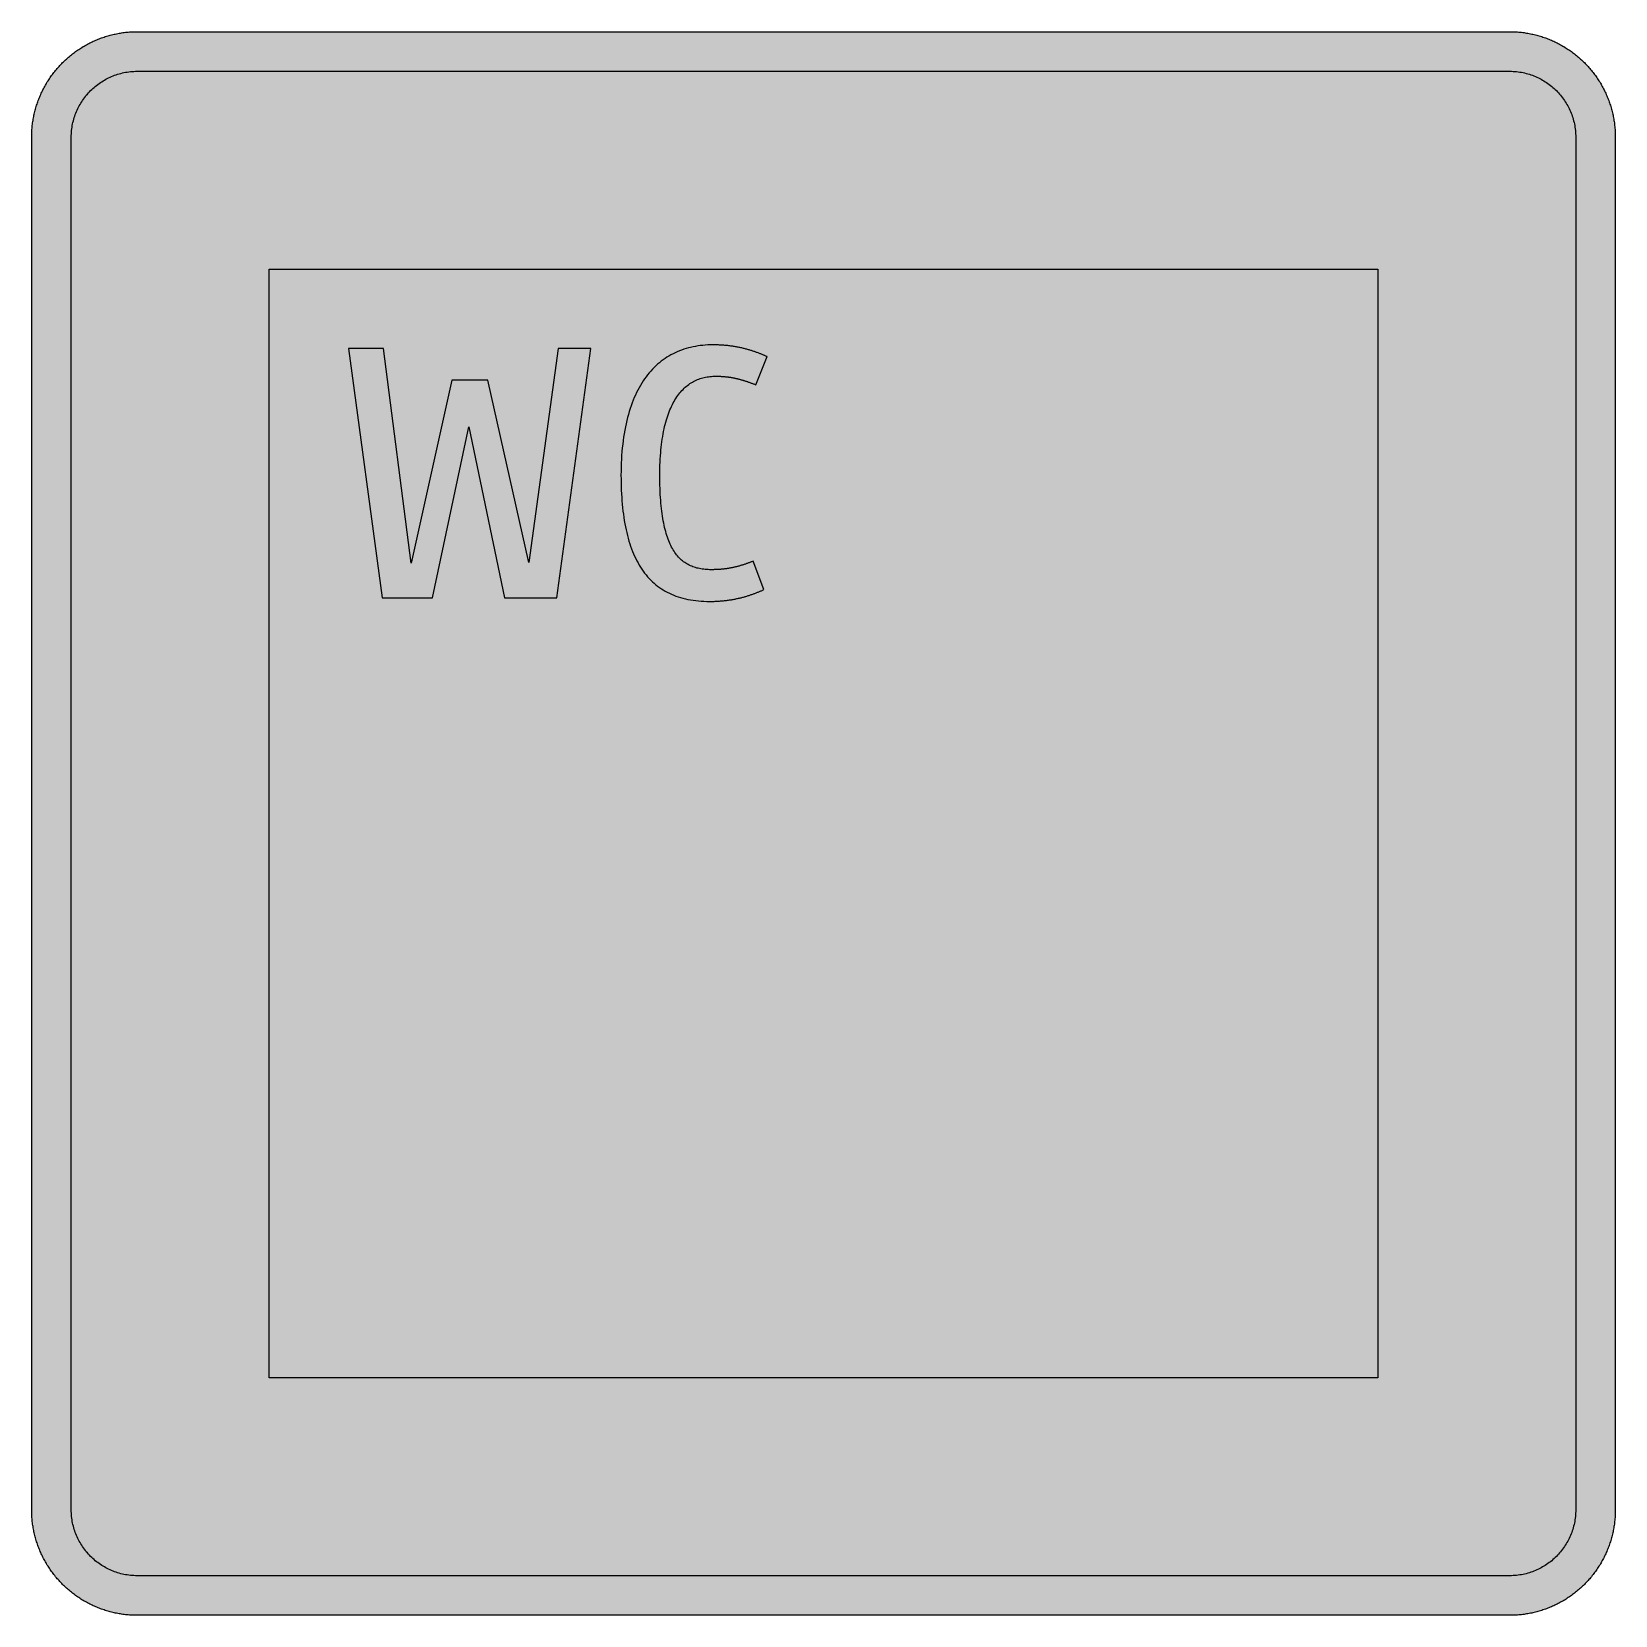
# Model space of a CAD drawing. Header units: millimetres. Extents: x 0 to 212, y 0 to 212.
import ezdxf

# ---------------------------------------------------------------- set-up
doc = ezdxf.new("R2010")
doc.units = ezdxf.units.MM

msp = doc.modelspace()

# ---------------------------------------------------------------- hatches: boundary and pattern name
for color, points in [(254, [(14.1633, 0.0536), (13.9878, 0.0533), (13.8125, 0.0559), (13.6373, 0.061), (13.462, 0.0686), (13.2893, 0.0787), (13.114, 0.0914), (12.9413, 0.1041), (12.7686, 0.1219), (12.5959, 0.1397), (12.4231, 0.16), (12.2504, 0.1829), (12.0777, 0.2057), (11.9075, 0.2337), (11.7373, 0.2616), (11.5672, 0.2921), (11.397, 0.3251), (11.2268, 0.3607), (11.0592, 0.3988), (10.8915, 0.4369), (10.7239, 0.4775), (10.5562, 0.5207), (10.3886, 0.5664), (10.2235, 0.6121), (10.0584, 0.6629), (9.8933, 0.7137), (9.7307, 0.7671), (9.5682, 0.8204), (9.4056, 0.8788), (9.2431, 0.9373), (9.083, 0.9982), (8.923, 1.0617), (8.763, 1.1252), (8.6055, 1.1938), (8.4455, 1.2624), (8.2906, 1.331), (8.1331, 1.4046), (7.9781, 1.4783), (7.8232, 1.5545), (7.6708, 1.6332), (7.5184, 1.7145), (7.366, 1.7958), (7.2161, 1.8796), (7.0663, 1.966), (6.919, 2.0523), (6.7716, 2.1438), (6.6243, 2.2352), (6.4795, 2.3266), (6.3348, 2.4232), (6.19, 2.5197), (6.0477, 2.6187), (5.908, 2.7178), (5.7683, 2.8194), (5.6286, 2.9235), (5.4915, 3.0302), (5.3543, 3.1369), (5.2197, 3.2461), (5.0851, 3.3579), (4.953, 3.4722), (4.8209, 3.5865), (4.6914, 3.7033), (4.5644, 3.8202), (4.4348, 3.9395), (4.3104, 4.0615), (4.1859, 4.1859), (4.0615, 4.3104), (3.9395, 4.4348), (3.8202, 4.5618), (3.7033, 4.6914), (3.5865, 4.8209), (3.4722, 4.953), (3.3579, 5.0851), (3.2487, 5.2197), (3.1369, 5.3543), (3.0302, 5.4915), (2.9235, 5.6286), (2.8194, 5.7683), (2.7178, 5.908), (2.6187, 6.0477), (2.5197, 6.19), (2.4232, 6.3348), (2.3266, 6.477), (2.2352, 6.6243), (2.1438, 6.7691), (2.0523, 6.9164), (1.966, 7.0663), (1.8796, 7.2161), (1.7958, 7.366), (1.7145, 7.5184), (1.6332, 7.6708), (1.5545, 7.8232), (1.4783, 7.9781), (1.4046, 8.1331), (1.331, 8.2906), (1.2598, 8.4455), (1.1913, 8.603), (1.1252, 8.763), (1.0592, 8.923), (0.9982, 9.083), (0.9373, 9.2431), (0.8763, 9.4056), (0.8204, 9.5682), (0.7645, 9.7307), (0.7112, 9.8933), (0.6604, 10.0584), (0.6121, 10.2235), (0.5639, 10.3911), (0.5207, 10.5562), (0.4775, 10.7239), (0.4343, 10.8915), (0.3962, 11.0592), (0.3607, 11.2268), (0.3251, 11.397), (0.2921, 11.5672), (0.2616, 11.7373), (0.2311, 11.9075), (0.2057, 12.0802), (0.1803, 12.2504), (0.1575, 12.4231), (0.1372, 12.5959), (0.1194, 12.7686), (0.1041, 12.9413), (0.0889, 13.1166), (0.0787, 13.2893), (0.0686, 13.4645), (0.061, 13.6373), (0.0559, 13.8125), (0.0508, 13.9878), (0.0508, 14.163), (0.0522, 197.6092), (0.0508, 197.7822), (0.0559, 197.9574), (0.061, 198.1327), (0.0686, 198.308), (0.0787, 198.4807), (0.0889, 198.6559), (0.1041, 198.8287), (0.1194, 199.0014), (0.1372, 199.1741), (0.1575, 199.3468), (0.1803, 199.5195), (0.2057, 199.6923), (0.2311, 199.8624), (0.2616, 200.0326), (0.2921, 200.2028), (0.3251, 200.373), (0.3607, 200.5432), (0.3962, 200.7108), (0.4343, 200.8784), (0.4775, 201.0461), (0.5207, 201.2137), (0.5639, 201.3814), (0.6121, 201.5465), (0.6604, 201.7116), (0.7112, 201.8767), (0.7645, 202.0392), (0.8204, 202.2018), (0.8763, 202.3643), (0.9373, 202.5269), (0.9982, 202.6869), (1.0592, 202.8469), (1.1252, 203.007), (1.1913, 203.1644), (1.2598, 203.3245), (1.331, 203.4794), (1.4046, 203.6369), (1.4783, 203.7918), (1.5545, 203.9468), (1.6332, 204.0992), (1.7145, 204.2516), (1.7958, 204.404), (1.8796, 204.5538), (1.966, 204.7037), (2.0523, 204.851), (2.1438, 204.9983), (2.2352, 205.1456), (2.3266, 205.2904), (2.4232, 205.4352), (2.5197, 205.58), (2.6187, 205.7222), (2.7178, 205.8619), (2.8194, 206.0016), (2.9235, 206.1413), (3.0302, 206.2785), (3.1369, 206.4156), (3.2487, 206.5503), (3.3579, 206.6849), (3.4722, 206.817), (3.5865, 206.949), (3.7033, 207.0786), (3.8202, 207.2056), (3.9395, 207.3351), (4.0615, 207.4596), (4.1859, 207.584), (4.3104, 207.7085), (4.4348, 207.8304), (4.5644, 207.9498), (4.6914, 208.0666), (4.8209, 208.1835), (4.953, 208.2978), (5.0851, 208.4121), (5.2197, 208.5213), (5.3543, 208.6331), (5.4915, 208.7397), (5.6286, 208.8464), (5.7683, 208.9506), (5.908, 209.0522), (6.0477, 209.1512), (6.19, 209.2503), (6.3348, 209.3468), (6.4795, 209.4433), (6.6243, 209.5348), (6.7716, 209.6262), (6.919, 209.7176), (7.0663, 209.804), (7.2161, 209.8904), (7.366, 209.9742), (7.5184, 210.0555), (7.6708, 210.1367), (7.8232, 210.2155), (7.9781, 210.2917), (8.1331, 210.3653), (8.2906, 210.439), (8.4455, 210.5101), (8.6055, 210.5787), (8.763, 210.6447), (8.923, 210.7108), (9.083, 210.7717), (9.2431, 210.8327), (9.4056, 210.8937), (9.5682, 210.9495), (9.7307, 211.0054), (9.8933, 211.0588), (10.0584, 211.1096), (10.2235, 211.1578), (10.3886, 211.2061), (10.5562, 211.2493), (10.7239, 211.2924), (10.8915, 211.3356), (11.0592, 211.3737), (11.2268, 211.4093), (11.397, 211.4448), (11.5672, 211.4779), (11.7373, 211.5083), (11.9075, 211.5388), (12.0777, 211.5642), (12.2504, 211.5896), (12.4231, 211.6125), (12.5959, 211.6328), (12.7686, 211.6506), (12.9413, 211.6658), (13.114, 211.6811), (13.2893, 211.6912), (13.462, 211.7014), (13.6373, 211.709), (13.8125, 211.7141), (13.9878, 211.7192), (14.163, 211.7192), (197.6078, 211.7203), (197.7822, 211.7192), (197.9574, 211.7141), (198.1327, 211.709), (198.3054, 211.7014), (198.4807, 211.6912), (198.6534, 211.6811), (198.8287, 211.6658), (199.0014, 211.6506), (199.1741, 211.6328), (199.3468, 211.6125), (199.5195, 211.5896), (199.6897, 211.5642), (199.8624, 211.5388), (200.0326, 211.5083), (200.2028, 211.4779), (200.373, 211.4448), (200.5432, 211.4093), (200.7108, 211.3737), (200.8784, 211.3356), (201.0461, 211.2924), (201.2137, 211.2493), (201.3788, 211.2061), (201.5465, 211.1578), (201.7116, 211.1096), (201.8767, 211.0588), (202.0392, 211.0054), (202.2018, 210.9495), (202.3643, 210.8937), (202.5269, 210.8327), (202.6869, 210.7717), (202.8469, 210.7108), (203.007, 210.6447), (203.167, 210.5787), (203.3245, 210.5101), (203.4794, 210.439), (203.6369, 210.3653), (203.7918, 210.2917), (203.9468, 210.2155), (204.0992, 210.1367), (204.2516, 210.0555), (204.404, 209.9742), (204.5538, 209.8904), (204.7037, 209.804), (204.8535, 209.7176), (205.0009, 209.6262), (205.1456, 209.5348), (205.293, 209.4433), (205.4352, 209.3468), (205.58, 209.2503), (205.7222, 209.1512), (205.8619, 209.0522), (206.0016, 208.9506), (206.1413, 208.8464), (206.2785, 208.7397), (206.4156, 208.6331), (206.5503, 208.5213), (206.6849, 208.4121), (206.817, 208.2978), (206.949, 208.1835), (207.0786, 208.0666), (207.2081, 207.9498), (207.3351, 207.8304), (207.4596, 207.7085), (207.584, 207.584), (207.7085, 207.4596), (207.8304, 207.3351), (207.9498, 207.2056), (208.0666, 207.0786), (208.1835, 206.949), (208.2978, 206.817), (208.4121, 206.6849), (208.5238, 206.5503), (208.6331, 206.4156), (208.7397, 206.2785), (208.8464, 206.1413), (208.9506, 206.0016), (209.0522, 205.8619), (209.1512, 205.7222), (209.2503, 205.58), (209.3468, 205.4352), (209.4433, 205.2904), (209.5348, 205.1456), (209.6262, 204.9983), (209.7176, 204.851), (209.804, 204.7037), (209.8904, 204.5538), (209.9742, 204.404), (210.0555, 204.2516), (210.1367, 204.0992), (210.2155, 203.9468), (210.2917, 203.7918), (210.3653, 203.6369), (210.439, 203.4794), (210.5076, 203.3245), (210.5762, 203.1644), (210.6447, 203.007), (210.7082, 202.8469), (210.7717, 202.6869), (210.8327, 202.5269), (210.8911, 202.3643), (210.9495, 202.2018), (211.0029, 202.0392), (211.0562, 201.8767), (211.107, 201.7116), (211.1578, 201.5465), (211.2035, 201.3814), (211.2493, 201.2137), (211.2924, 201.0461), (211.3331, 200.8784), (211.3712, 200.7108), (211.4093, 200.5432), (211.4448, 200.373), (211.4779, 200.2028), (211.5083, 200.0326), (211.5363, 199.8624), (211.5642, 199.6923), (211.5871, 199.5195), (211.6099, 199.3468), (211.6303, 199.1741), (211.648, 199.0014), (211.6658, 198.8287), (211.6785, 198.6559), (211.6912, 198.4807), (211.7014, 198.308), (211.709, 198.1327), (211.7141, 197.9574), (211.7166, 197.7822), (211.7166, 197.6069), (211.7189, 14.1647), (211.7166, 13.9878), (211.7141, 13.8125), (211.709, 13.6373), (211.7014, 13.4645), (211.6912, 13.2893), (211.6785, 13.1166), (211.6658, 12.9413), (211.648, 12.7686), (211.6303, 12.5959), (211.6099, 12.4231), (211.5871, 12.2504), (211.5642, 12.0802), (211.5363, 11.9075), (211.5083, 11.7373), (211.4779, 11.5672), (211.4448, 11.397), (211.4093, 11.2268), (211.3712, 11.0592), (211.3331, 10.8915), (211.2924, 10.7239), (211.2493, 10.5562), (211.2035, 10.3911), (211.1578, 10.2235), (211.107, 10.0584), (211.0562, 9.8933), (211.0029, 9.7307), (210.9495, 9.5682), (210.8911, 9.4056), (210.8327, 9.2431), (210.7717, 9.083), (210.7082, 8.923), (210.6447, 8.763), (210.5762, 8.603), (210.5076, 8.4455), (210.439, 8.2906), (210.3653, 8.1331), (210.2917, 7.9781), (210.2155, 7.8232), (210.1367, 7.6708), (210.0555, 7.5184), (209.9742, 7.366), (209.8904, 7.2161), (209.804, 7.0663), (209.7176, 6.9164), (209.6262, 6.7691), (209.5348, 6.6243), (209.4433, 6.477), (209.3468, 6.3348), (209.2503, 6.19), (209.1512, 6.0477), (209.0522, 5.908), (208.9506, 5.7683), (208.8464, 5.6286), (208.7397, 5.4915), (208.6331, 5.3543), (208.5238, 5.2197), (208.4121, 5.0851), (208.2978, 4.953), (208.1835, 4.8209), (208.0666, 4.6914), (207.9498, 4.5618), (207.8304, 4.4348), (207.7085, 4.3104), (207.584, 4.1859), (207.4596, 4.0615), (207.3351, 3.9395), (207.2081, 3.8202), (207.0786, 3.7033), (206.949, 3.5865), (206.817, 3.4722), (206.6849, 3.3579), (206.5503, 3.2461), (206.4156, 3.1369), (206.2785, 3.0302), (206.1413, 2.9235), (206.0016, 2.8194), (205.8619, 2.7178), (205.7222, 2.6187), (205.58, 2.5197), (205.4352, 2.4232), (205.293, 2.3266), (205.1456, 2.2352), (205.0009, 2.1438), (204.8535, 2.0523), (204.7037, 1.966), (204.5538, 1.8796), (204.404, 1.7958), (204.2516, 1.7145), (204.0992, 1.6332), (203.9468, 1.5545), (203.7918, 1.4783), (203.6369, 1.4046), (203.4794, 1.331), (203.3245, 1.2624), (203.167, 1.1938), (203.007, 1.1252), (202.8469, 1.0617), (202.6869, 0.9982), (202.5269, 0.9373), (202.3643, 0.8788), (202.2018, 0.8204), (202.0392, 0.7671), (201.8767, 0.7137), (201.7116, 0.6629), (201.5465, 0.6121), (201.3788, 0.5664), (201.2137, 0.5207), (201.0461, 0.4775), (200.8784, 0.4369), (200.7108, 0.3988), (200.5432, 0.3607), (200.373, 0.3251), (200.2028, 0.2921), (200.0326, 0.2616), (199.8624, 0.2337), (199.6897, 0.2057), (199.5195, 0.1829), (199.3468, 0.16), (199.1741, 0.1397), (199.0014, 0.1219), (198.8287, 0.1041), (198.6534, 0.0914), (198.4807, 0.0787), (198.3054, 0.0686), (198.1327, 0.061), (197.9574, 0.0559), (197.7822, 0.0533), (197.6069, 0.0533)]), (144, [(14.1633, 5.3453), (13.9344, 5.3467), (13.7084, 5.3543), (13.4849, 5.3696), (13.2613, 5.3899), (13.0378, 5.4153), (12.8194, 5.4458), (12.6009, 5.4813), (12.385, 5.522), (12.1717, 5.5702), (11.9583, 5.621), (11.7475, 5.6794), (11.5392, 5.7404), (11.3335, 5.8064), (11.1303, 5.8801), (10.9296, 5.9563), (10.729, 6.0376), (10.5334, 6.1239), (10.3378, 6.2128), (10.1473, 6.3094), (9.9593, 6.4084), (9.7714, 6.5126), (9.5885, 6.6218), (9.4082, 6.7335), (9.2304, 6.8504), (9.0576, 6.9698), (8.8849, 7.0968), (8.7173, 7.2238), (8.5522, 7.3584), (8.3896, 7.4955), (8.2321, 7.6352), (8.0772, 7.78), (7.9273, 7.9273), (7.7775, 8.0772), (7.6352, 8.2321), (7.493, 8.3922), (7.3558, 8.5522), (7.2238, 8.7173), (7.0942, 8.8875), (6.9698, 9.0576), (6.8504, 9.2329), (6.7335, 9.4107), (6.6192, 9.591), (6.5126, 9.7739), (6.4084, 9.9593), (6.3068, 10.1473), (6.2128, 10.3403), (6.1214, 10.5334), (6.035, 10.7315), (5.9538, 10.9296), (5.8776, 11.1303), (5.8064, 11.3335), (5.7404, 11.5418), (5.6769, 11.75), (5.621, 11.9583), (5.5677, 12.1717), (5.522, 12.385), (5.4813, 12.6009), (5.4432, 12.8194), (5.4127, 13.0404), (5.3873, 13.2613), (5.3696, 13.4849), (5.3543, 13.7084), (5.3467, 13.937), (5.3416, 14.163), (5.3439, 197.6092), (5.3467, 197.8355), (5.3543, 198.0616), (5.3696, 198.2851), (5.3873, 198.5086), (5.4127, 198.7321), (5.4432, 198.9506), (5.4813, 199.169), (5.522, 199.3849), (5.5677, 199.5983), (5.621, 199.8116), (5.6769, 200.0225), (5.7404, 200.2307), (5.8064, 200.4365), (5.8776, 200.6397), (5.9538, 200.8403), (6.035, 201.041), (6.1214, 201.2366), (6.2128, 201.4322), (6.3068, 201.6227), (6.4084, 201.8106), (6.5126, 201.9986), (6.6192, 202.1815), (6.7335, 202.3618), (6.8504, 202.5396), (6.9698, 202.7123), (7.0942, 202.885), (7.2238, 203.0527), (7.3558, 203.2178), (7.493, 203.3803), (7.6352, 203.5378), (7.7775, 203.6928), (7.9273, 203.8426), (8.0772, 203.9925), (8.2321, 204.1347), (8.3896, 204.277), (8.5522, 204.4141), (8.7173, 204.5462), (8.8849, 204.6757), (9.0576, 204.8002), (9.2304, 204.9196), (9.4082, 205.0364), (9.5885, 205.1507), (9.7714, 205.2574), (9.9593, 205.3615), (10.1473, 205.4631), (10.3378, 205.5571), (10.5334, 205.6486), (10.729, 205.7349), (10.9296, 205.8162), (11.1303, 205.8924), (11.3335, 205.9635), (11.5392, 206.0296), (11.7475, 206.0931), (11.9583, 206.1489), (12.1717, 206.2023), (12.385, 206.248), (12.6009, 206.2886), (12.8194, 206.3267), (13.0378, 206.3572), (13.2613, 206.3826), (13.4849, 206.4004), (13.7084, 206.4156), (13.9344, 206.4233), (14.163, 206.4283), (197.6078, 206.4286), (197.833, 206.4233), (198.0616, 206.4156), (198.2851, 206.4004), (198.5086, 206.3826), (198.7296, 206.3572), (198.9506, 206.3267), (199.169, 206.2886), (199.3849, 206.248), (199.5983, 206.2023), (199.8116, 206.1489), (200.0199, 206.0931), (200.2282, 206.0296), (200.4365, 205.9635), (200.6397, 205.8924), (200.8403, 205.8162), (201.0385, 205.7349), (201.2366, 205.6486), (201.4296, 205.5571), (201.6227, 205.4631), (201.8106, 205.3615), (201.996, 205.2574), (202.1789, 205.1507), (202.3593, 205.0364), (202.5371, 204.9196), (202.7123, 204.8002), (202.8825, 204.6757), (203.0527, 204.5462), (203.2178, 204.4141), (203.3778, 204.277), (203.5378, 204.1347), (203.6928, 203.9925), (203.8426, 203.8426), (203.9899, 203.6928), (204.1347, 203.5378), (204.2744, 203.3803), (204.4116, 203.2178), (204.5462, 203.0527), (204.6732, 202.885), (204.8002, 202.7123), (204.9196, 202.5396), (205.0364, 202.3618), (205.1482, 202.1815), (205.2574, 201.9986), (205.3615, 201.8106), (205.4606, 201.6227), (205.5571, 201.4322), (205.646, 201.2366), (205.7324, 201.041), (205.8137, 200.8403), (205.8899, 200.6397), (205.9635, 200.4365), (206.0296, 200.2307), (206.0905, 200.0225), (206.1489, 199.8116), (206.1997, 199.5983), (206.248, 199.3849), (206.2886, 199.169), (206.3242, 198.9506), (206.3547, 198.7321), (206.3801, 198.5086), (206.4004, 198.2851), (206.4156, 198.0616), (206.4233, 197.8355), (206.4258, 197.6069), (206.4272, 14.1647), (206.4233, 13.937), (206.4156, 13.7084), (206.4004, 13.4849), (206.3801, 13.2613), (206.3547, 13.0404), (206.3242, 12.8194), (206.2886, 12.6009), (206.248, 12.385), (206.1997, 12.1717), (206.1489, 11.9583), (206.0905, 11.75), (206.0296, 11.5418), (205.9635, 11.3335), (205.8899, 11.1303), (205.8137, 10.9296), (205.7324, 10.7315), (205.646, 10.5334), (205.5571, 10.3403), (205.4606, 10.1473), (205.3615, 9.9593), (205.2574, 9.7739), (205.1482, 9.591), (205.0364, 9.4107), (204.9196, 9.2329), (204.8002, 9.0576), (204.6732, 8.8875), (204.5462, 8.7173), (204.4116, 8.5522), (204.2744, 8.3922), (204.1347, 8.2321), (203.9899, 8.0772), (203.8426, 7.9273), (203.6928, 7.78), (203.5378, 7.6352), (203.3778, 7.4955), (203.2178, 7.3584), (203.0527, 7.2238), (202.8825, 7.0968), (202.7123, 6.9698), (202.5371, 6.8504), (202.3593, 6.7335), (202.1789, 6.6218), (201.996, 6.5126), (201.8106, 6.4084), (201.6227, 6.3094), (201.4296, 6.2128), (201.2366, 6.1239), (201.0385, 6.0376), (200.8403, 5.9563), (200.6397, 5.8801), (200.4365, 5.8064), (200.2282, 5.7404), (200.0199, 5.6794), (199.8116, 5.621), (199.5983, 5.5702), (199.3849, 5.522), (199.169, 5.4813), (198.9506, 5.4458), (198.7296, 5.4153), (198.5086, 5.3899), (198.2851, 5.3696), (198.0616, 5.3543), (197.833, 5.3467), (197.6069, 5.3442)]), (254, [(31.8022, 179.9703), (179.9689, 179.9703), (179.9689, 31.8036), (31.8022, 31.8036)]), (59, [(74.7709, 169.3855), (70.437, 169.3855), (66.4834, 140.7636), (61.0073, 165.1466), (56.1979, 165.1466), (50.7683, 140.6684), (47.0531, 169.3855), (42.3855, 169.3855), (46.9113, 136.0495), (53.625, 136.0495), (58.4839, 158.908), (63.2449, 136.0495), (70.2469, 136.0495)]), (59, [(90.8678, 139.8115), (90.6628, 139.8118), (90.4621, 139.8194), (90.264, 139.8295), (90.0684, 139.8448), (89.8754, 139.8651), (89.6849, 139.888), (89.4994, 139.9184), (89.314, 139.9515), (89.1337, 139.9921), (88.9559, 140.0353), (88.7806, 140.0835), (88.6079, 140.1394), (88.4377, 140.1978), (88.2701, 140.2639), (88.1075, 140.3325), (87.9475, 140.4087), (87.79, 140.4899), (87.6351, 140.5788), (87.4827, 140.6728), (87.3354, 140.7719), (87.1906, 140.876), (87.0483, 140.9878), (86.9086, 141.1046), (86.7715, 141.2291), (86.6394, 141.3586), (86.5099, 141.4958), (86.3829, 141.6406), (86.2584, 141.7904), (86.139, 141.9479), (86.0196, 142.1105), (85.9053, 142.2806), (85.7961, 142.4584), (85.6869, 142.6439), (85.5828, 142.8369), (85.4812, 143.035), (85.3846, 143.2433), (85.2881, 143.4567), (85.1967, 143.6802), (85.1078, 143.9088), (85.024, 144.1475), (84.9427, 144.3914), (84.8639, 144.6454), (84.7903, 144.907), (84.7166, 145.1762), (84.6506, 145.4556), (84.5845, 145.7427), (84.5236, 146.0373), (84.4652, 146.3396), (84.4093, 146.652), (84.3585, 146.972), (84.3102, 147.3022), (84.267, 147.64), (84.2264, 147.988), (84.1883, 148.3436), (84.1553, 148.7094), (84.1248, 149.0853), (84.0969, 149.4688), (84.074, 149.8625), (84.0537, 150.2664), (84.0384, 150.6804), (84.0257, 151.1021), (84.0156, 151.5339), (84.0105, 151.9784), (84.0105, 152.4305), (84.013, 152.8826), (84.0181, 153.3271), (84.0308, 153.7614), (84.0461, 154.1882), (84.0689, 154.6047), (84.0943, 155.0137), (84.1223, 155.4124), (84.1578, 155.8011), (84.1959, 156.1846), (84.2391, 156.558), (84.2848, 156.9212), (84.3356, 157.2768), (84.3915, 157.6248), (84.4499, 157.9651), (84.5134, 158.2953), (84.582, 158.6179), (84.6531, 158.9329), (84.7293, 159.2377), (84.8081, 159.5374), (84.8893, 159.827), (84.9757, 160.1089), (85.0671, 160.3832), (85.1611, 160.6499), (85.2576, 160.909), (85.3592, 161.1605), (85.4634, 161.4043), (85.5701, 161.6405), (85.6818, 161.8691), (85.7961, 162.0901), (85.913, 162.306), (86.0349, 162.5117), (86.1593, 162.7124), (86.2863, 162.9029), (86.4159, 163.0883), (86.548, 163.2661), (86.6851, 163.4388), (86.8248, 163.6039), (86.9671, 163.7614), (87.1118, 163.9113), (87.2592, 164.0561), (87.409, 164.1932), (87.5614, 164.3228), (87.7164, 164.4472), (87.8738, 164.5666), (88.0339, 164.6784), (88.1964, 164.7825), (88.3615, 164.8816), (88.5292, 164.9755), (88.6993, 165.0619), (88.8721, 165.1406), (89.0473, 165.2168), (89.2226, 165.2854), (89.4004, 165.3489), (89.5807, 165.4048), (89.7636, 165.4556), (89.949, 165.5013), (90.1344, 165.542), (90.3224, 165.575), (90.5129, 165.6055), (90.7034, 165.6283), (90.8964, 165.6461), (91.092, 165.6588), (91.2876, 165.6664), (91.4857, 165.669), (91.5772, 165.669), (91.6686, 165.669), (91.7575, 165.669), (91.8464, 165.6664), (91.9353, 165.6639), (92.0242, 165.6613), (92.1106, 165.6563), (92.1995, 165.6512), (92.2858, 165.6486), (92.3696, 165.641), (92.456, 165.6359), (92.5398, 165.6309), (92.6262, 165.6232), (92.71, 165.6156), (92.7938, 165.608), (92.8751, 165.5978), (92.9589, 165.5902), (93.0402, 165.5801), (93.124, 165.5699), (93.2053, 165.5572), (93.2866, 165.547), (93.3679, 165.5343), (93.4491, 165.5216), (93.5304, 165.5089), (93.6117, 165.4962), (93.6904, 165.481), (93.7717, 165.4658), (93.8505, 165.4505), (93.9317, 165.4353), (94.0105, 165.4175), (94.0918, 165.4023), (94.1705, 165.3845), (94.2518, 165.3667), (94.3305, 165.3464), (94.4118, 165.3286), (94.4905, 165.3083), (94.5693, 165.288), (94.6506, 165.2676), (94.7293, 165.2448), (94.8106, 165.2245), (94.8893, 165.2016), (94.9706, 165.1762), (95.0519, 165.1533), (95.1332, 165.1305), (95.2144, 165.1051), (95.2932, 165.0797), (95.377, 165.0543), (95.4583, 165.0263), (95.5396, 164.9984), (95.6208, 164.973), (95.7047, 164.9425), (95.7885, 164.9146), (95.8723, 164.8866), (95.9561, 164.8562), (96.0399, 164.8257), (96.1238, 164.7952), (96.2101, 164.7622), (96.2939, 164.7317), (96.3803, 164.6987), (96.4667, 164.6657), (96.5556, 164.6301), (96.6419, 164.5971), (96.7308, 164.5615), (96.8197, 164.526), (98.3449, 168.2898), (98.2624, 168.3233), (98.1812, 168.3614), (98.0999, 168.3969), (98.0161, 168.4325), (97.9322, 168.468), (97.8459, 168.5036), (97.7595, 168.5392), (97.6732, 168.5747), (97.5843, 168.6103), (97.4979, 168.6458), (97.4065, 168.6814), (97.3176, 168.717), (97.2261, 168.7525), (97.1321, 168.7855), (97.0382, 168.8211), (96.9442, 168.8567), (96.8502, 168.8897), (96.7537, 168.9227), (96.6546, 168.9583), (96.5581, 168.9913), (96.459, 169.0243), (96.3574, 169.0573), (96.2558, 169.0878), (96.1542, 169.1208), (96.0501, 169.1513), (95.946, 169.1843), (95.8393, 169.2148), (95.7326, 169.2453), (95.6259, 169.2732), (95.5167, 169.3037), (95.4075, 169.3316), (95.2957, 169.3596), (95.184, 169.3875), (95.0697, 169.4155), (94.9554, 169.4409), (94.8411, 169.4663), (94.7242, 169.4917), (94.6048, 169.5171), (94.488, 169.5399), (94.3661, 169.5653), (94.2442, 169.5856), (94.1222, 169.6085), (93.9978, 169.6288), (93.8733, 169.6491), (93.7463, 169.6695), (93.6193, 169.6872), (93.4923, 169.705), (93.3602, 169.7228), (93.2307, 169.738), (93.0986, 169.7533), (92.964, 169.7685), (92.8294, 169.7812), (92.6922, 169.7939), (92.5551, 169.8041), (92.4154, 169.8142), (92.2757, 169.8244), (92.1334, 169.832), (91.9912, 169.8396), (91.8464, 169.8473), (91.7016, 169.8523), (91.5543, 169.8549), (91.407, 169.8574), (91.2571, 169.86), (91.1047, 169.86), (90.7593, 169.8574), (90.4164, 169.8447), (90.0786, 169.8244), (89.7433, 169.7965), (89.4131, 169.7584), (89.0854, 169.7126), (88.7628, 169.6593), (88.4453, 169.5983), (88.1304, 169.5272), (87.8205, 169.451), (87.5132, 169.3621), (87.2134, 169.2681), (86.9163, 169.164), (86.6216, 169.0522), (86.3346, 168.9329), (86.0501, 168.8059), (85.7733, 168.6687), (85.4989, 168.5214), (85.2272, 168.369), (84.963, 168.2064), (84.7039, 168.0362), (84.4474, 167.8559), (84.1985, 167.6679), (83.9521, 167.4724), (83.7133, 167.2666), (83.4771, 167.0533), (83.2485, 166.8323), (83.0224, 166.6011), (82.804, 166.3624), (82.5881, 166.1135), (82.3798, 165.8569), (82.1766, 165.5928), (81.9785, 165.3184), (81.7855, 165.0365), (81.5975, 164.7444), (81.4172, 164.4447), (81.2394, 164.1348), (81.0692, 163.8173), (80.9066, 163.4922), (80.7466, 163.1569), (80.5942, 162.8115), (80.4469, 162.4584), (80.3072, 162.0977), (80.1726, 161.7269), (80.043, 161.3484), (79.9211, 160.9598), (79.8043, 160.5636), (79.6925, 160.1572), (79.5884, 159.7406), (79.4918, 159.3164), (79.4004, 158.8846), (79.3166, 158.4427), (79.2378, 157.9905), (79.1667, 157.5308), (79.1007, 157.0609), (79.0423, 156.5834), (78.9889, 156.0957), (78.9457, 155.6004), (78.9051, 155.0949), (78.8746, 154.5793), (78.8492, 154.0561), (78.8314, 153.5227), (78.8213, 152.9817), (78.8187, 152.4305), (78.8213, 151.9174), (78.8289, 151.4145), (78.8416, 150.9166), (78.8594, 150.429), (78.8822, 149.9464), (78.9102, 149.4714), (78.9457, 149.0066), (78.9838, 148.5468), (79.0296, 148.0972), (79.0778, 147.6527), (79.1337, 147.2184), (79.1947, 146.7891), (79.2607, 146.37), (79.3318, 145.956), (79.4106, 145.5522), (79.4918, 145.1559), (79.5807, 144.7648), (79.6747, 144.3838), (79.7763, 144.0104), (79.8805, 143.6446), (79.9922, 143.2865), (80.1091, 142.9385), (80.231, 142.5956), (80.3605, 142.2603), (80.4951, 141.9352), (80.6348, 141.6177), (80.7822, 141.3078), (80.9346, 141.0056), (81.092, 140.7109), (81.2571, 140.4239), (81.4273, 140.1445), (81.6051, 139.8753), (81.788, 139.6136), (81.976, 139.3596), (82.1715, 139.1133), (82.3722, 138.8745), (82.5805, 138.6459), (82.7938, 138.4224), (83.0148, 138.209), (83.2409, 138.0058), (83.4746, 137.8077), (83.7133, 137.6197), (83.9597, 137.4369), (84.2112, 137.2667), (84.4702, 137.1016), (84.7369, 136.9466), (85.0087, 136.7968), (85.2881, 136.6596), (85.5726, 136.5275), (85.8647, 136.4056), (86.1644, 136.2913), (86.4692, 136.1846), (86.7816, 136.0856), (87.1017, 135.9967), (87.4268, 135.9179), (87.7595, 135.8443), (88.0999, 135.7808), (88.4479, 135.7249), (88.8009, 135.6792), (89.1616, 135.6385), (89.5299, 135.6106), (89.9058, 135.5877), (90.2868, 135.575), (90.6755, 135.57), (90.8279, 135.5725), (90.9777, 135.5725), (91.125, 135.5776), (91.2724, 135.5801), (91.4171, 135.5852), (91.5619, 135.5928), (91.7042, 135.6004), (91.8464, 135.6081), (91.9861, 135.6157), (92.1258, 135.6284), (92.263, 135.6385), (92.4001, 135.6512), (92.5347, 135.6639), (92.6694, 135.6792), (92.8014, 135.6944), (92.9335, 135.7097), (93.0631, 135.7274), (93.1901, 135.7452), (93.3196, 135.763), (93.4441, 135.7833), (93.5711, 135.8036), (93.693, 135.824), (93.8174, 135.8443), (93.9368, 135.8671), (94.0587, 135.89), (94.1781, 135.9154), (94.295, 135.9383), (94.4118, 135.9637), (94.5286, 135.9916), (94.6429, 136.017), (94.7547, 136.0449), (94.8665, 136.0703), (94.9782, 136.1008), (95.0874, 136.1288), (95.1967, 136.1567), (95.3059, 136.1872), (95.4126, 136.2177), (95.5167, 136.2481), (95.6208, 136.2786), (95.725, 136.3116), (95.8266, 136.3421), (95.9282, 136.3751), (96.0298, 136.4082), (96.1288, 136.4412), (96.2279, 136.4742), (96.3244, 136.5072), (96.4209, 136.5428), (96.5175, 136.5758), (96.6114, 136.6114), (96.7054, 136.6444), (96.7969, 136.6799), (96.8883, 136.7155), (96.9797, 136.7511), (97.0686, 136.7841), (97.1575, 136.8196), (97.2439, 136.8552), (97.3328, 136.8908), (97.4166, 136.9289), (97.503, 136.9644), (97.5868, 137), (97.6706, 137.0355), (97.7519, 137.0711), (97.8357, 137.1067), (97.9145, 137.1422), (96.4875, 140.9538), (96.3981, 140.9167), (96.3092, 140.8811), (96.2203, 140.8481), (96.1339, 140.8151), (96.045, 140.782), (95.9587, 140.749), (95.8723, 140.716), (95.7859, 140.6855), (95.6996, 140.6525), (95.6132, 140.622), (95.5294, 140.5941), (95.443, 140.5636), (95.3592, 140.5357), (95.2754, 140.5077), (95.1916, 140.4798), (95.1052, 140.4518), (95.0214, 140.4264), (94.9376, 140.401), (94.8538, 140.3756), (94.7699, 140.3502), (94.6861, 140.3248), (94.6048, 140.302), (94.521, 140.2791), (94.4372, 140.2563), (94.3534, 140.2334), (94.2696, 140.2131), (94.1857, 140.1928), (94.1019, 140.1724), (94.0181, 140.1521), (93.9343, 140.1318), (93.8505, 140.114), (93.7666, 140.0962), (93.6828, 140.0785), (93.5965, 140.0607), (93.5126, 140.0454), (93.4263, 140.0277), (93.3425, 140.0124), (93.2561, 139.9997), (93.1697, 139.9845), (93.0859, 139.9718), (92.997, 139.9565), (92.9107, 139.9438), (92.8243, 139.9337), (92.7354, 139.921), (92.649, 139.9108), (92.5601, 139.9007), (92.4712, 139.8905), (92.3823, 139.8803), (92.2909, 139.8727), (92.202, 139.8651), (92.1106, 139.8575), (92.0191, 139.8499), (91.9251, 139.8448), (91.8337, 139.8372), (91.7397, 139.8321), (91.6457, 139.827), (91.5518, 139.8245), (91.4552, 139.8194), (91.3587, 139.8168), (91.2622, 139.8143), (91.1631, 139.8118), (91.0666, 139.8118), (90.9676, 139.8092), (90.866, 139.8092)])]:
    msp.add_hatch(color=color).paths.add_polyline_path(points)
h = msp.add_hatch(color=59)
h.paths.add_polyline_path([(107.2667, 83.3974), (107.2236, 83.2561), (107.1804, 83.1139), (107.1397, 82.9742), (107.0991, 82.8319), (107.0585, 82.6897), (107.0204, 82.5475), (106.9823, 82.4078), (106.9442, 82.2655), (106.9061, 82.1233), (106.8705, 81.981), (106.8324, 81.8388), (106.7994, 81.6966), (106.7638, 81.5518), (106.7283, 81.4095), (106.6952, 81.2673), (106.6648, 81.1225), (106.6317, 80.9803), (106.6013, 80.838), (106.5708, 80.6933), (106.5403, 80.5485), (106.5098, 80.4062), (106.4819, 80.2615), (106.4539, 80.1167), (106.426, 79.9744), (106.4006, 79.8297), (106.3727, 79.6849), (106.3473, 79.5401), (106.3244, 79.3953), (106.299, 79.2505), (106.2761, 79.1058), (106.2533, 78.961), (106.2304, 78.8162), (106.2101, 78.6714), (106.1898, 78.5266), (106.1695, 78.3819), (106.1517, 78.2345), (106.1314, 78.0898), (106.1136, 77.945), (106.0958, 77.7977), (106.0806, 77.6529), (106.0653, 77.5081), (106.0475, 77.3608), (106.0348, 77.216), (106.0196, 77.0687), (106.0069, 76.9239), (105.9942, 76.7766), (105.9815, 76.6293), (105.9713, 76.4845), (105.9612, 76.3372), (105.951, 76.1924), (105.9409, 76.0451), (105.9332, 75.8977), (105.9256, 75.7504), (105.918, 75.6056), (105.9129, 75.4583), (105.9053, 75.311), (105.9002, 75.1637), (105.8977, 75.0164), (105.8926, 74.8716), (105.8901, 74.7243), (105.8875, 74.5769), (105.885, 74.4296), (105.885, 74.2823), (105.885, 74.135), (105.8875, 73.7413), (105.8951, 73.3476), (105.9053, 72.9539), (105.9231, 72.5602), (105.9459, 72.169), (105.9713, 71.7779), (106.0044, 71.3867), (106.0399, 70.9981), (106.0806, 70.6095), (106.1263, 70.2208), (106.1771, 69.8322), (106.233, 69.4461), (106.2914, 69.0626), (106.3574, 68.6765), (106.426, 68.293), (106.4997, 67.912), (106.5784, 67.531), (106.6622, 67.1525), (106.7486, 66.7741), (106.8426, 66.3956), (106.9391, 66.0197), (107.0407, 65.6463), (107.1474, 65.2729), (107.2566, 64.9021), (107.3709, 64.5312), (107.4903, 64.1629), (107.6147, 63.7946), (107.7443, 63.4289), (107.8763, 63.0657), (108.0135, 62.705), (108.1557, 62.3443), (108.3005, 61.9862), (108.4529, 61.628), (108.6079, 61.2724), (108.7653, 60.9194), (108.9279, 60.5688), (109.0981, 60.2209), (109.2683, 59.8729), (109.4461, 59.5274), (109.6264, 59.1845), (109.8093, 58.8442), (109.9998, 58.5038), (110.1928, 58.1685), (110.3884, 57.8333), (110.5916, 57.5031), (110.7973, 57.1729), (111.0056, 56.8452), (111.219, 56.5201), (111.4374, 56.1975), (111.6584, 55.8775), (111.8845, 55.56), (112.1156, 55.245), (112.3493, 54.9326), (112.588, 54.6252), (112.8293, 54.3179), (113.0757, 54.0131), (113.3246, 53.7134), (113.5786, 53.4137), (113.8377, 53.119), (114.0993, 52.8244), (114.366, 52.5348), (114.6353, 52.2478), (114.9071, 51.9659), (115.1839, 51.6839), (115.4659, 51.4071), (115.7503, 51.1327), (116.0348, 50.8635), (116.3269, 50.5993), (116.619, 50.3377), (116.9137, 50.0786), (117.2134, 49.8246), (117.5131, 49.5757), (117.8179, 49.3293), (118.1252, 49.088), (118.4351, 48.8493), (118.7475, 48.6156), (119.06, 48.3845), (119.3775, 48.1584), (119.6975, 47.9374), (120.0201, 47.719), (120.3452, 47.5056), (120.6729, 47.2973), (121.0031, 47.0916), (121.3333, 46.8884), (121.6685, 46.6928), (122.0064, 46.4998), (122.3442, 46.3093), (122.6845, 46.1264), (123.0274, 45.9461), (123.3729, 45.7683), (123.7209, 45.5981), (124.0688, 45.4304), (124.4194, 45.2653), (124.7724, 45.1079), (125.128, 44.9529), (125.4862, 44.8031), (125.8443, 44.6557), (126.205, 44.5135), (126.5657, 44.3763), (126.9289, 44.2443), (127.2946, 44.1173), (127.6629, 43.9928), (128.0312, 43.8734), (128.4021, 43.7591), (128.7729, 43.6474), (129.1463, 43.5407), (129.5197, 43.4391), (129.8956, 43.3426), (130.2741, 43.2511), (130.6525, 43.1622), (131.031, 43.0809), (131.412, 43.0022), (131.793, 42.9285), (132.1765, 42.8574), (132.5601, 42.7939), (132.9461, 42.733), (133.3322, 42.6771), (133.7183, 42.6288), (134.1069, 42.5831), (134.4955, 42.5399), (134.8867, 42.5044), (135.2779, 42.4739), (135.669, 42.4459), (136.0602, 42.4256), (136.4539, 42.4078), (136.845, 42.3951), (137.2387, 42.3875), (137.635, 42.385), (138.0287, 42.3875), (138.4224, 42.3951), (138.8161, 42.4078), (139.2098, 42.4256), (139.6009, 42.4459), (139.9921, 42.4739), (140.3833, 42.5044), (140.7719, 42.5399), (141.1605, 42.5831), (141.5491, 42.6288), (141.9377, 42.6771), (142.3238, 42.733), (142.7074, 42.7939), (143.0934, 42.8574), (143.477, 42.9285), (143.858, 43.0022), (144.239, 43.0809), (144.6174, 43.1622), (144.9959, 43.2511), (145.3744, 43.3426), (145.7503, 43.4391), (146.1237, 43.5407), (146.497, 43.6474), (146.8679, 43.7591), (147.2387, 43.8734), (147.607, 43.9928), (147.9753, 44.1173), (148.3411, 44.2443), (148.7043, 44.3763), (149.065, 44.5135), (149.4257, 44.6557), (149.7838, 44.8031), (150.1419, 44.9529), (150.4975, 45.1079), (150.8506, 45.2653), (151.2011, 45.4304), (151.5491, 45.5981), (151.8971, 45.7683), (152.2425, 45.9461), (152.5854, 46.1264), (152.9258, 46.3093), (153.2661, 46.4998), (153.6014, 46.6928), (153.9367, 46.8884), (154.2669, 47.0916), (154.5971, 47.2973), (154.9248, 47.5056), (155.2499, 47.719), (155.5725, 47.9374), (155.8925, 48.1584), (156.21, 48.3845), (156.525, 48.6156), (156.8374, 48.8493), (157.1447, 49.088), (157.4521, 49.3293), (157.7569, 49.5757), (158.0566, 49.8246), (158.3563, 50.0786), (158.6509, 50.3377), (158.9456, 50.5993), (159.2351, 50.8635), (159.5222, 51.1327), (159.8041, 51.4071), (160.086, 51.6839), (160.3629, 51.9659), (160.6372, 52.2478), (160.9065, 52.5348), (161.1706, 52.8244), (161.4322, 53.119), (161.6913, 53.4137), (161.9453, 53.7134), (162.1942, 54.0131), (162.4406, 54.3179), (162.6819, 54.6252), (162.9207, 54.9326), (163.1544, 55.245), (163.3855, 55.56), (163.6116, 55.8775), (163.8325, 56.1975), (164.051, 56.5201), (164.2643, 56.8452), (164.4726, 57.1729), (164.6784, 57.5031), (164.8816, 57.8333), (165.0771, 58.1685), (165.2702, 58.5038), (165.4607, 58.8442), (165.6436, 59.1845), (165.8239, 59.5274), (166.0017, 59.8729), (166.1719, 60.2209), (166.3395, 60.5688), (166.5046, 60.9194), (166.6621, 61.2724), (166.817, 61.628), (166.9669, 61.9862), (167.1142, 62.3443), (167.2565, 62.705), (167.3936, 63.0657), (167.5257, 63.4289), (167.6527, 63.7946), (167.7772, 64.1629), (167.8965, 64.5312), (168.0108, 64.9021), (168.1226, 65.2729), (168.2293, 65.6463), (168.3309, 66.0197), (168.4274, 66.3956), (168.5188, 66.7741), (168.6077, 67.1525), (168.689, 67.531), (168.7678, 67.912), (168.8414, 68.293), (168.9125, 68.6765), (168.976, 69.0626), (169.037, 69.4461), (169.0929, 69.8322), (169.1411, 70.2208), (169.1869, 70.6095), (169.23, 70.9981), (169.2656, 71.3867), (169.2961, 71.7779), (169.324, 72.169), (169.3443, 72.5602), (169.3621, 72.9539), (169.3748, 73.3476), (169.3824, 73.7413), (169.385, 74.135), (169.3824, 74.4423), (169.3774, 74.7497), (169.3697, 75.057), (169.3596, 75.3643), (169.3469, 75.6717), (169.3316, 75.9765), (169.3113, 76.2838), (169.2885, 76.5886), (169.2631, 76.8934), (169.2351, 77.1982), (169.2046, 77.503), (169.1716, 77.8053), (169.1335, 78.1101), (169.0954, 78.4123), (169.0522, 78.7146), (169.0065, 79.0143), (168.9583, 79.3166), (168.9075, 79.6163), (168.8541, 79.916), (168.7957, 80.2157), (168.7373, 80.5155), (168.6738, 80.8126), (168.6077, 81.1098), (168.5392, 81.407), (168.468, 81.7042), (168.3944, 81.9988), (168.3182, 82.2935), (168.2394, 82.5856), (168.1556, 82.8802), (168.0718, 83.1698), (167.9829, 83.4619), (167.894, 83.7514), (167.8, 84.041), (167.7035, 84.3305), (167.6044, 84.6176), (167.5028, 84.9046), (167.3987, 85.1916), (167.2895, 85.4761), (167.1803, 85.758), (167.0685, 86.0425), (166.9517, 86.3219), (166.8348, 86.6038), (166.7129, 86.8832), (166.5884, 87.1626), (166.464, 87.4395), (166.3344, 87.7138), (166.2024, 87.9907), (166.0677, 88.2625), (165.9306, 88.5368), (165.7909, 88.8086), (165.6486, 89.0778), (165.5039, 89.347), (165.3565, 89.6137), (165.2067, 89.8804), (165.0517, 90.1446), (164.8968, 90.4088), (164.7393, 90.6704), (164.5768, 90.932), (164.4142, 91.1911), (164.2491, 91.4502), (164.0789, 91.7042), (163.9087, 91.9607), (163.7335, 92.2147), (163.5582, 92.4662), (163.3804, 92.7151), (163.1975, 92.964), (163.0147, 93.2104), (162.8292, 93.4568), (162.6413, 93.6981), (162.4508, 93.9394), (162.2603, 94.1781), (162.0647, 94.4143), (161.8691, 94.648), (161.6685, 94.8817), (161.4678, 95.1103), (161.2646, 95.3389), (161.0614, 95.5675), (160.8531, 95.791), (160.6448, 96.012), (160.434, 96.233), (160.2207, 96.4514), (160.0048, 96.6673), (159.7863, 96.8807), (159.5679, 97.0915), (159.3469, 97.3023), (159.1234, 97.5081), (158.8973, 97.7138), (158.6713, 97.917), (158.4427, 98.1177), (158.2115, 98.3158), (157.9778, 98.5114), (157.7442, 98.7044), (157.5079, 98.8974), (157.2692, 99.0854), (157.0304, 99.2734), (156.7891, 99.4562), (156.5453, 99.6391), (156.2989, 99.8195), (156.0525, 99.9973), (155.8036, 100.1725), (155.5547, 100.3452), (155.3007, 100.5154), (155.0467, 100.6831), (154.7927, 100.8507), (154.5361, 101.0133), (154.2771, 101.1733), (154.018, 101.3333), (153.7564, 101.4882), (153.4922, 101.6406), (153.228, 101.793), (152.9613, 101.9404), (152.6921, 102.0877), (152.4229, 102.2299), (152.1536, 102.3722), (151.8818, 102.5093), (151.6075, 102.6465), (151.3332, 102.7786), (151.0563, 102.9081), (150.7769, 103.0376), (150.4975, 103.1621), (150.2181, 103.284), (149.9362, 103.4059), (149.6517, 103.5228), (149.3672, 103.6371), (149.0828, 103.7488), (148.7957, 103.8581), (148.5062, 103.9647), (148.2166, 104.0689), (148.2189, 98.3862), (148.4376, 98.2878), (148.6586, 98.1888), (148.877, 98.0872), (149.0929, 97.983), (149.3114, 97.8789), (149.5247, 97.7697), (149.7406, 97.6605), (149.954, 97.5512), (150.1648, 97.4369), (150.3756, 97.3226), (150.5864, 97.2058), (150.7947, 97.089), (151.003, 96.9696), (151.2087, 96.8451), (151.4119, 96.7232), (151.6177, 96.5962), (151.8183, 96.4692), (152.0215, 96.3397), (152.2222, 96.2101), (152.4203, 96.0755), (152.6184, 95.9409), (152.814, 95.8063), (153.0096, 95.6666), (153.2026, 95.5269), (153.3957, 95.3872), (153.5862, 95.2424), (153.7767, 95.0976), (153.9646, 94.9528), (154.1526, 94.803), (154.338, 94.6531), (154.5234, 94.5032), (154.7063, 94.3483), (154.8892, 94.1934), (155.0695, 94.0384), (155.2473, 93.8784), (155.4251, 93.7184), (155.6004, 93.5584), (155.7757, 93.3958), (155.9484, 93.2307), (156.1211, 93.0656), (156.2913, 92.8954), (156.4589, 92.7278), (156.6266, 92.5576), (156.7917, 92.3849), (156.9568, 92.2096), (157.1193, 92.0344), (157.2793, 91.8566), (157.4394, 91.6788), (157.5968, 91.4984), (157.7543, 91.3181), (157.9093, 91.1352), (158.0617, 90.9498), (158.2141, 90.7644), (158.3639, 90.5764), (158.5112, 90.3884), (158.6586, 90.1979), (158.8033, 90.0074), (158.9481, 89.8144), (159.0878, 89.6188), (159.2275, 89.4232), (159.3672, 89.2277), (159.5044, 89.027), (159.639, 88.8289), (159.7711, 88.6282), (159.9032, 88.425), (160.0327, 88.2218), (160.1597, 88.0161), (160.2842, 87.8103), (160.4086, 87.6046), (160.528, 87.3963), (160.6499, 87.188), (160.7668, 86.9798), (160.8811, 86.7689), (160.9954, 86.5581), (161.1071, 86.3448), (161.2163, 86.1314), (161.3256, 85.918), (161.4297, 85.7021), (161.5338, 85.4862), (161.6354, 85.2703), (161.7345, 85.0519), (161.8336, 84.8335), (161.9301, 84.615), (162.0241, 84.394), (162.1155, 84.1731), (162.2044, 83.9521), (162.2908, 83.7286), (162.3771, 83.505), (162.4609, 83.2815), (162.5422, 83.058), (162.6235, 82.8319), (162.6997, 82.6059), (162.7759, 82.3798), (162.8496, 82.1538), (162.9207, 81.9252), (162.9893, 81.6966), (163.0553, 81.468), (163.1213, 81.2368), (163.1848, 81.0082), (163.2458, 80.7771), (163.3042, 80.5459), (163.3626, 80.3123), (163.416, 80.0811), (163.4693, 79.8474), (163.5201, 79.6138), (163.5684, 79.3801), (163.6141, 79.1464), (163.6573, 78.9102), (163.7005, 78.674), (163.7411, 78.4377), (163.7792, 78.2015), (163.8148, 77.9653), (163.8478, 77.7291), (163.8783, 77.4903), (163.9087, 77.2541), (163.9367, 77.0153), (163.9595, 76.7766), (163.9824, 76.5378), (164.0053, 76.2991), (164.023, 76.0603), (164.0383, 75.819), (164.0535, 75.5802), (164.0662, 75.3389), (164.0738, 75.1002), (164.084, 74.8589), (164.0891, 74.6176), (164.0916, 74.3763), (164.0916, 74.135), (164.0916, 73.8073), (164.084, 73.4797), (164.0738, 73.152), (164.0611, 72.8243), (164.0408, 72.4967), (164.0205, 72.1716), (163.9926, 71.8439), (163.9621, 71.5213), (163.9291, 71.1962), (163.891, 70.8736), (163.8478, 70.551), (163.8021, 70.2285), (163.7538, 69.9059), (163.6979, 69.5858), (163.642, 69.2683), (163.5785, 68.9483), (163.515, 68.6308), (163.4439, 68.3158), (163.3728, 68.0009), (163.2941, 67.6859), (163.2153, 67.3735), (163.129, 67.0611), (163.0426, 66.7487), (162.9486, 66.4388), (162.8546, 66.1314), (162.753, 65.8241), (162.6514, 65.5193), (162.5448, 65.2145), (162.433, 64.9097), (162.3187, 64.61), (162.2019, 64.3077), (162.0799, 64.0105), (161.9529, 63.7134), (161.8259, 63.4162), (161.6913, 63.1215), (161.5567, 62.8294), (161.417, 62.5399), (161.2748, 62.2503), (161.1274, 61.9608), (160.9776, 61.6763), (160.8226, 61.3918), (160.6652, 61.1099), (160.5051, 60.8279), (160.34, 60.5511), (160.1724, 60.2742), (160.0022, 59.9999), (159.827, 59.7256), (159.6492, 59.4563), (159.4663, 59.1871), (159.2809, 58.9204), (159.0929, 58.6562), (158.9024, 58.3946), (158.7068, 58.133), (158.5087, 57.8764), (158.308, 57.6199), (158.1023, 57.3659), (157.894, 57.1144), (157.6807, 56.8681), (157.4673, 56.6217), (157.2489, 56.3778), (157.0279, 56.134), (156.8018, 55.8952), (156.5758, 55.659), (156.3446, 55.4253), (156.1109, 55.1942), (155.8747, 54.9681), (155.636, 54.7421), (155.3921, 54.5211), (155.1483, 54.3027), (154.9019, 54.0868), (154.6555, 53.8759), (154.4041, 53.6677), (154.1501, 53.4619), (153.8935, 53.2613), (153.637, 53.0631), (153.3754, 52.8676), (153.1137, 52.6771), (152.8496, 52.4891), (152.5829, 52.3037), (152.3136, 52.1208), (152.0444, 51.943), (151.7701, 51.7677), (151.4958, 51.5976), (151.2189, 51.4299), (150.942, 51.2648), (150.6601, 51.1048), (150.3782, 50.9473), (150.0937, 50.7924), (149.8092, 50.6425), (149.5196, 50.4952), (149.2301, 50.353), (148.9405, 50.2133), (148.6484, 50.0786), (148.3538, 49.944), (148.0566, 49.817), (147.7594, 49.69), (147.4622, 49.5681), (147.16, 49.4513), (146.8603, 49.337), (146.5555, 49.2252), (146.2507, 49.1185), (145.9459, 49.0169), (145.6385, 48.9153), (145.3312, 48.8213), (145.0213, 48.7274), (144.7089, 48.641), (144.3965, 48.5546), (144.084, 48.4759), (143.7691, 48.3972), (143.4541, 48.326), (143.1392, 48.2549), (142.8217, 48.1914), (142.5016, 48.1279), (142.1841, 48.072), (141.8641, 48.0162), (141.5415, 47.9679), (141.2189, 47.9222), (140.8963, 47.879), (140.5738, 47.8409), (140.2486, 47.8079), (139.9261, 47.7774), (139.5984, 47.7495), (139.2733, 47.7291), (138.9456, 47.7088), (138.618, 47.6961), (138.2903, 47.686), (137.9626, 47.6783), (137.635, 47.6783), (137.3048, 47.6783), (136.9771, 47.686), (136.6495, 47.6961), (136.3218, 47.7088), (135.9967, 47.7291), (135.669, 47.7495), (135.3439, 47.7774), (135.0188, 47.8079), (134.6962, 47.8409), (134.3711, 47.879), (134.0485, 47.9222), (133.7285, 47.9679), (133.4059, 48.0162), (133.0858, 48.072), (132.7683, 48.1279), (132.4483, 48.1914), (132.1308, 48.2549), (131.8158, 48.326), (131.5009, 48.3972), (131.1859, 48.4759), (130.8735, 48.5546), (130.5611, 48.641), (130.2487, 48.7274), (129.9388, 48.8213), (129.6314, 48.9153), (129.3241, 49.0169), (129.0193, 49.1185), (128.7145, 49.2252), (128.4097, 49.337), (128.11, 49.4513), (127.8077, 49.5681), (127.5105, 49.69), (127.2134, 49.817), (126.9162, 49.944), (126.6215, 50.0786), (126.3294, 50.2133), (126.0399, 50.353), (125.7503, 50.4952), (125.4608, 50.6425), (125.1763, 50.7924), (124.8918, 50.9473), (124.6099, 51.1048), (124.3305, 51.2648), (124.0511, 51.4299), (123.7742, 51.5976), (123.4999, 51.7677), (123.2256, 51.943), (122.9563, 52.1208), (122.6871, 52.3037), (122.4204, 52.4891), (122.1562, 52.6771), (121.8946, 52.8676), (121.633, 53.0631), (121.3764, 53.2613), (121.1199, 53.4619), (120.8659, 53.6677), (120.617, 53.8759), (120.3681, 54.0868), (120.1217, 54.3027), (119.8778, 54.5211), (119.6365, 54.7421), (119.3952, 54.9681), (119.159, 55.1942), (118.9253, 55.4253), (118.6942, 55.659), (118.4681, 55.8952), (118.2421, 56.134), (118.0211, 56.3778), (117.8027, 56.6217), (117.5893, 56.8681), (117.3759, 57.1144), (117.1677, 57.3659), (116.9645, 57.6199), (116.7613, 57.8764), (116.5631, 58.133), (116.3676, 58.3946), (116.1771, 58.6562), (115.9891, 58.9204), (115.8037, 59.1871), (115.6208, 59.4563), (115.443, 59.7256), (115.2677, 59.9999), (115.0976, 60.2742), (114.9299, 60.5511), (114.7648, 60.8279), (114.6048, 61.1099), (114.4473, 61.3918), (114.2924, 61.6763), (114.1425, 61.9608), (113.9952, 62.2503), (113.853, 62.5399), (113.7133, 62.8294), (113.5761, 63.1215), (113.444, 63.4162), (113.3145, 63.7134), (113.19, 64.0105), (113.0681, 64.3077), (112.9513, 64.61), (112.837, 64.9097), (112.7252, 65.2145), (112.6185, 65.5193), (112.5144, 65.8241), (112.4153, 66.1314), (112.3188, 66.4388), (112.2274, 66.7487), (112.1385, 67.0611), (112.0546, 67.3735), (111.9734, 67.6859), (111.8972, 68.0009), (111.8235, 68.3158), (111.7549, 68.6308), (111.6889, 68.9483), (111.6279, 69.2683), (111.5695, 69.5858), (111.5162, 69.9059), (111.4654, 70.2285), (111.4196, 70.551), (111.379, 70.8736), (111.3409, 71.1962), (111.3053, 71.5213), (111.2749, 71.8439), (111.2495, 72.1716), (111.2266, 72.4967), (111.2088, 72.8243), (111.1936, 73.152), (111.1834, 73.4797), (111.1783, 73.8073), (111.1758, 74.135), (111.1758, 74.2848), (111.1783, 74.4322), (111.1809, 74.5795), (111.1834, 74.7268), (111.186, 74.8767), (111.191, 75.024), (111.1961, 75.1713), (111.2037, 75.3186), (111.2088, 75.4685), (111.2164, 75.6158), (111.2266, 75.7631), (111.2368, 75.9104), (111.2469, 76.0578), (111.2571, 76.2051), (111.2698, 76.3524), (111.2825, 76.4997), (111.2952, 76.647), (111.3104, 76.7944), (111.3257, 76.9417), (111.3409, 77.0865), (111.3587, 77.2338), (111.3765, 77.3811), (111.3942, 77.5284), (111.4146, 77.6732), (111.4349, 77.8205), (111.4552, 77.9653), (111.4781, 78.1126), (111.4984, 78.2574), (111.5238, 78.4047), (111.5466, 78.5495), (111.572, 78.6943), (111.5974, 78.8391), (111.6254, 78.9864), (111.6533, 79.1312), (111.6813, 79.2759), (111.7092, 79.4207), (111.7397, 79.5655), (111.7702, 79.7103), (111.8032, 79.8525), (111.8337, 79.9973), (111.8667, 80.1421), (111.9022, 80.2843), (111.9353, 80.4291), (111.9708, 80.5713), (112.0089, 80.7161), (112.0445, 80.8584), (112.0826, 81.0006), (112.1232, 81.1428), (112.1613, 81.2851), (112.202, 81.4273), (112.2426, 81.5696), (112.2858, 81.7118), (112.329, 81.854), (112.3721, 81.9963), (112.4153, 82.136), (112.461, 82.2782), (112.5068, 82.4179), (112.5525, 82.5576), (112.6007, 82.6973), (112.649, 82.8396), (112.6973, 82.9793), (112.7481, 83.119), (112.7989, 83.2561), (112.8497, 83.3958)])
h.paths.add_polyline_path([(124.4064, 100.5953), (100.4563, 100.5953), (100.2208, 100.5916), (99.9896, 100.584), (99.7585, 100.5713), (99.5299, 100.5535), (99.3013, 100.5307), (99.0727, 100.5027), (98.8466, 100.4722), (98.6231, 100.4341), (98.3996, 100.3935), (98.1761, 100.3478), (97.9576, 100.297), (97.7392, 100.2411), (97.5233, 100.1801), (97.3074, 100.1166), (97.094, 100.0481), (96.8832, 99.9744), (96.6724, 99.8957), (96.4667, 99.8144), (96.2609, 99.728), (96.0577, 99.6366), (95.8571, 99.5426), (95.6589, 99.4435), (95.4608, 99.3419), (95.2678, 99.2353), (95.0747, 99.126), (94.8868, 99.0092), (94.6988, 98.8924), (94.5159, 98.7704), (94.3331, 98.6434), (94.1553, 98.5139), (93.98, 98.3818), (93.8047, 98.2447), (93.6346, 98.1024), (93.4695, 97.9602), (93.3044, 97.8129), (93.1418, 97.6605), (92.9843, 97.5055), (92.8294, 97.348), (92.677, 97.188), (92.5297, 97.0229), (92.3849, 96.8578), (92.2426, 96.6851), (92.1029, 96.5124), (91.9683, 96.3371), (91.8388, 96.1568), (91.7118, 95.9739), (91.5873, 95.7885), (91.4679, 95.6005), (91.3511, 95.41), (91.2393, 95.2144), (91.1301, 95.0189), (91.026, 94.8182), (90.9269, 94.6175), (90.8304, 94.4118), (90.739, 94.2061), (90.6501, 93.9952), (90.5662, 93.7844), (90.4875, 93.5711), (90.4138, 93.3526), (90.3427, 93.1342), (90.2767, 92.9132), (90.2157, 92.6897), (90.1598, 92.4662), (90.109, 92.2376), (79.4272, 42.6237), (79.4614, 42.6161), (79.4944, 42.6085), (79.5299, 42.6009), (79.563, 42.5933), (79.5985, 42.5856), (79.6315, 42.5806), (79.6671, 42.5729), (79.7027, 42.5679), (79.7357, 42.5602), (79.7712, 42.5552), (79.8043, 42.5475), (79.8398, 42.5425), (79.8754, 42.5348), (79.9084, 42.5298), (79.944, 42.5247), (79.9795, 42.5196), (80.0125, 42.512), (80.0481, 42.5069), (80.0811, 42.5018), (80.1167, 42.4967), (80.1522, 42.4917), (80.1878, 42.4866), (80.2208, 42.4815), (80.2564, 42.479), (80.2919, 42.4739), (80.325, 42.4688), (80.3605, 42.4637), (80.3961, 42.4612), (80.4291, 42.4561), (80.4647, 42.451), (80.5002, 42.4485), (80.5358, 42.4434), (80.5688, 42.4409), (80.6044, 42.4383), (80.6399, 42.4332), (80.6729, 42.4307), (80.7085, 42.4282), (80.7441, 42.4256), (80.7796, 42.4205), (80.8126, 42.418), (80.8482, 42.4155), (80.8838, 42.4129), (80.9193, 42.4104), (80.9549, 42.4078), (80.9879, 42.4053), (81.0235, 42.4053), (81.059, 42.4028), (81.0946, 42.4002), (81.1276, 42.3977), (81.1632, 42.3977), (81.1987, 42.3951), (81.2343, 42.3951), (81.2698, 42.3926), (81.3029, 42.3926), (81.3384, 42.3901), (81.374, 42.3901), (81.4095, 42.3875), (81.4451, 42.3875), (81.4781, 42.3875), (81.5137, 42.3875), (81.5492, 42.385), (81.5848, 42.385), (81.6204, 42.385), (81.6534, 42.385), (81.882, 42.3875), (82.108, 42.3951), (82.3316, 42.4078), (82.5551, 42.4231), (82.7786, 42.4459), (82.9996, 42.4713), (83.2206, 42.5018), (83.439, 42.5374), (83.6574, 42.5755), (83.8733, 42.6212), (84.0892, 42.6695), (84.3026, 42.7203), (84.5134, 42.7787), (84.7242, 42.8396), (84.9325, 42.9057), (85.1383, 42.9743), (85.344, 43.0479), (85.5472, 43.1267), (85.7479, 43.2079), (85.946, 43.2943), (86.1441, 43.3832), (86.3371, 43.4772), (86.5302, 43.5762), (86.7207, 43.6778), (86.9112, 43.782), (87.0966, 43.8912), (87.2795, 44.0055), (87.4624, 44.1198), (87.6402, 44.2417), (87.818, 44.3636), (87.9907, 44.4906), (88.1609, 44.6227), (88.331, 44.7573), (88.4961, 44.8945), (88.6587, 45.0342), (88.8187, 45.179), (88.9762, 45.3263), (89.1311, 45.4762), (89.281, 45.6311), (89.4309, 45.7886), (89.5756, 45.9486), (89.7179, 46.1112), (89.855, 46.2788), (89.9897, 46.4464), (90.1217, 46.6192), (90.2513, 46.7944), (90.3757, 46.9722), (90.4977, 47.1526), (90.6145, 47.3354), (90.7288, 47.5209), (90.8406, 47.7114), (90.9472, 47.9019), (91.0514, 48.0974), (91.1504, 48.293), (91.2444, 48.4911), (91.3359, 48.6943), (91.4248, 48.8975), (91.506, 49.1033), (91.5873, 49.3116), (91.661, 49.5224), (91.7321, 49.7357), (91.7981, 49.9516), (91.8616, 50.1675), (91.9175, 50.3885), (101.0475, 86.6881), (101.0615, 86.741), (101.0768, 86.7969), (101.092, 86.8502), (101.1098, 86.9036), (101.1301, 86.9569), (101.1479, 87.0077), (101.1707, 87.0585), (101.1911, 87.1093), (101.2139, 87.1601), (101.2393, 87.2109), (101.2622, 87.2592), (101.2876, 87.3074), (101.3155, 87.3557), (101.3435, 87.4039), (101.3714, 87.4497), (101.4019, 87.4954), (101.4324, 87.5411), (101.4628, 87.5843), (101.4959, 87.6275), (101.5289, 87.6706), (101.5619, 87.7138), (101.5975, 87.7545), (101.6305, 87.7976), (101.6686, 87.8357), (101.7041, 87.8764), (101.7422, 87.9145), (101.7803, 87.9526), (101.821, 87.9881), (101.8616, 88.0237), (101.9023, 88.0593), (101.9429, 88.0948), (101.9861, 88.1278), (102.0267, 88.1609), (102.0724, 88.1913), (102.1156, 88.2244), (102.1613, 88.2523), (102.2045, 88.2828), (102.2502, 88.3107), (102.2985, 88.3387), (102.3442, 88.3641), (102.3925, 88.3895), (102.4407, 88.4149), (102.489, 88.4377), (102.5398, 88.4606), (102.5881, 88.4809), (102.6389, 88.5012), (102.6897, 88.5215), (102.7405, 88.5393), (102.7938, 88.5571), (102.8446, 88.5749), (102.8979, 88.5901), (102.9513, 88.6028), (103.0046, 88.6181), (103.058, 88.6282), (103.1113, 88.6409), (103.1646, 88.6511), (103.2205, 88.6587), (103.2764, 88.6663), (103.3297, 88.6739), (103.3856, 88.679), (103.4415, 88.6816), (103.4999, 88.6841), (103.5558, 88.6866), (103.6117, 88.6866), (133.6668, 88.689), (133.9037, 88.6917), (134.1425, 88.6993), (134.3787, 88.7146), (134.6124, 88.7349), (134.8461, 88.7628), (135.0772, 88.7933), (135.3058, 88.8314), (135.5319, 88.8746), (135.7579, 88.9254), (135.9789, 88.9787), (136.1999, 89.0397), (136.4209, 89.1032), (136.6368, 89.1743), (136.8501, 89.2505), (137.0609, 89.3293), (137.2692, 89.4156), (137.4775, 89.5045), (137.6807, 89.601), (137.8814, 89.7001), (138.0795, 89.8042), (138.2751, 89.9135), (138.4681, 90.0278), (138.6561, 90.1471), (138.844, 90.2691), (139.0269, 90.3961), (139.2072, 90.5281), (139.3825, 90.6628), (139.5552, 90.8025), (139.7254, 90.9447), (139.893, 91.092), (140.0556, 91.2444), (140.2131, 91.3994), (140.368, 91.5594), (140.5204, 91.7219), (140.6677, 91.887), (140.8125, 92.0572), (140.9522, 92.2299), (141.0868, 92.4077), (141.2189, 92.5881), (141.3434, 92.771), (141.4678, 92.9564), (141.5847, 93.1469), (141.699, 93.3374), (141.8082, 93.533), (141.9123, 93.7311), (142.0139, 93.9343), (142.1079, 94.1375), (142.1994, 94.3432), (142.2832, 94.5515), (142.3645, 94.7649), (142.4407, 94.9782), (142.5092, 95.1941), (142.5753, 95.4126), (142.6337, 95.6335), (142.6896, 95.8571), (142.7378, 96.0806), (142.781, 96.3092), (142.8191, 96.5378), (142.8521, 96.7689), (142.8775, 97.0001), (142.8979, 97.2363), (142.9131, 97.4725), (142.9233, 97.7087), (142.9258, 97.9475), (142.9272, 134.9911), (142.9233, 135.2296), (142.9131, 135.4658), (142.8979, 135.702), (142.8775, 135.9357), (142.8521, 136.1694), (142.8191, 136.4005), (142.781, 136.6291), (142.7378, 136.8552), (142.6896, 137.0813), (142.6337, 137.3048), (142.5753, 137.5258), (142.5092, 137.7442), (142.4407, 137.9601), (142.3645, 138.1735), (142.2832, 138.3843), (142.1994, 138.5951), (142.1079, 138.8008), (142.0139, 139.004), (141.9123, 139.2047), (141.8082, 139.4028), (141.699, 139.5984), (141.5847, 139.7914), (141.4678, 139.9819), (141.3434, 140.1674), (141.2189, 140.3502), (141.0868, 140.5306), (140.9522, 140.7058), (140.8125, 140.8811), (140.6677, 141.0487), (140.5204, 141.2164), (140.368, 141.3789), (140.2131, 141.539), (140.0556, 141.6939), (139.893, 141.8438), (139.7254, 141.9911), (139.5552, 142.1359), (139.3825, 142.2756), (139.2072, 142.4102), (139.0269, 142.5423), (138.844, 142.6693), (138.6561, 142.7912), (138.4681, 142.9106), (138.2751, 143.0223), (138.0795, 143.1315), (137.8814, 143.2382), (137.6807, 143.3373), (137.4775, 143.4313), (137.2692, 143.5227), (137.0609, 143.6091), (136.8501, 143.6878), (136.6368, 143.764), (136.4209, 143.8351), (136.1999, 143.8986), (135.9789, 143.9596), (135.7579, 144.0129), (135.5319, 144.0612), (135.3058, 144.1044), (135.0772, 144.1425), (134.8461, 144.1755), (134.6124, 144.2034), (134.3787, 144.2237), (134.1425, 144.239), (133.9037, 144.2466), (133.665, 144.2491), (133.4262, 144.2466), (133.19, 144.239), (132.9538, 144.2237), (132.7175, 144.2034), (132.4864, 144.1755), (132.2553, 144.1425), (132.0267, 144.1044), (131.8006, 144.0612), (131.5745, 144.0129), (131.351, 143.9596), (131.13, 143.8986), (130.9116, 143.8351), (130.6957, 143.764), (130.4823, 143.6878), (130.269, 143.6091), (130.0607, 143.5227), (129.855, 143.4313), (129.6518, 143.3373), (129.4511, 143.2382), (129.2504, 143.1315), (129.0574, 143.0223), (128.8644, 142.9106), (128.6739, 142.7912), (128.4884, 142.6693), (128.3056, 142.5423), (128.1252, 142.4102), (127.9474, 142.2756), (127.7747, 142.1359), (127.6045, 141.9911), (127.4394, 141.8438), (127.2769, 141.6939), (127.1168, 141.539), (126.9619, 141.3789), (126.812, 141.2164), (126.6647, 141.0487), (126.5199, 140.8811), (126.3802, 140.7058), (126.2456, 140.5306), (126.1135, 140.3502), (125.9865, 140.1674), (125.8646, 139.9819), (125.7452, 139.7914), (125.6309, 139.5984), (125.5217, 139.4028), (125.4176, 139.2047), (125.3185, 139.004), (125.222, 138.8008), (125.1331, 138.5951), (125.0467, 138.3843), (124.968, 138.1735), (124.8918, 137.9601), (124.8207, 137.7442), (124.7572, 137.5258), (124.6962, 137.3048), (124.6429, 137.0813), (124.5921, 136.8552), (124.5489, 136.6291), (124.5108, 136.4005), (124.4803, 136.1694), (124.4524, 135.9357), (124.4321, 135.702), (124.4168, 135.4658), (124.4092, 135.2296), (124.4041, 134.9908), (124.4064, 117.7932), (107.2085, 117.7932), (106.967, 117.79), (106.7308, 117.7798), (106.4946, 117.7646), (106.2609, 117.7442), (106.0272, 117.7163), (105.7961, 117.6858), (105.5675, 117.6477), (105.3414, 117.6045), (105.1154, 117.5537), (104.8918, 117.5004), (104.6734, 117.4394), (104.4524, 117.3759), (104.2365, 117.3048), (104.0232, 117.2312), (103.8123, 117.1499), (103.6041, 117.0635), (103.3958, 116.9746), (103.1926, 116.8781), (102.9919, 116.779), (102.7938, 116.6749), (102.5982, 116.5657), (102.4052, 116.4514), (102.2172, 116.332), (102.0293, 116.2101), (101.8464, 116.0831), (101.666, 115.951), (101.4908, 115.8164), (101.3181, 115.6767), (101.1479, 115.5344), (100.9802, 115.3871), (100.8177, 115.2347), (100.6602, 115.0798), (100.5053, 114.9198), (100.3529, 114.7572), (100.2055, 114.5921), (100.0608, 114.4219), (99.9211, 114.2492), (99.7864, 114.0714), (99.6544, 113.8911), (99.5274, 113.7082), (99.4054, 113.5228), (99.2886, 113.3323), (99.1743, 113.1418), (99.0651, 112.9462), (98.9609, 112.7481), (98.8593, 112.5449), (98.7654, 112.3417), (98.6739, 112.1359), (98.5901, 111.9276), (98.5088, 111.7143), (98.4326, 111.5009), (98.364, 111.285), (98.298, 111.0666), (98.2396, 110.8456), (98.1837, 110.6221), (98.1354, 110.3986), (98.0923, 110.17), (98.0542, 109.9414), (98.0211, 109.7102), (97.9957, 109.4791), (97.9729, 109.2429), (97.9576, 109.0092), (97.95, 108.7704), (97.9475, 108.5317), (124.4064, 108.5328)], flags=16)
edge = h.paths.add_edge_path(flags=16)
edge.add_line((142.9272, 158.8036), (142.9233, 159.0751))
edge.add_line((142.9233, 159.0751), (142.9131, 159.3469))
edge.add_line((142.9131, 159.3469), (142.8953, 159.6161))
edge.add_line((142.8953, 159.6161), (142.8725, 159.8854))
edge.add_line((142.8725, 159.8854), (142.842, 160.1495))
edge.add_line((142.842, 160.1495), (142.8039, 160.4137))
edge.add_line((142.8039, 160.4137), (142.7607, 160.6753))
edge.add_line((142.7607, 160.6753), (142.7099, 160.9344))
edge.add_line((142.7099, 160.9344), (142.654, 161.1909))
edge.add_line((142.654, 161.1909), (142.5931, 161.4475))
edge.add_line((142.5931, 161.4475), (142.5245, 161.6989))
edge.add_line((142.5245, 161.6989), (142.4508, 161.9504))
edge.add_line((142.4508, 161.9504), (142.3695, 162.1968))
edge.add_line((142.3695, 162.1968), (142.2832, 162.4406))
edge.add_line((142.2832, 162.4406), (142.1917, 162.6819))
edge.add_line((142.1917, 162.6819), (142.0952, 162.9207))
edge.add_line((142.0952, 162.9207), (141.9911, 163.1569))
edge.add_line((141.9911, 163.1569), (141.8819, 163.3906))
edge.add_line((141.8819, 163.3906), (141.7676, 163.6192))
edge.add_line((141.7676, 163.6192), (141.6482, 163.8478))
edge.add_line((141.6482, 163.8478), (141.5237, 164.0688))
edge.add_line((141.5237, 164.0688), (141.3942, 164.2897))
edge.add_line((141.3942, 164.2897), (141.2596, 164.5056))
edge.add_line((141.2596, 164.5056), (141.1199, 164.719))
edge.add_line((141.1199, 164.719), (140.9725, 164.9273))
edge.add_line((140.9725, 164.9273), (140.8227, 165.133))
edge.add_line((140.8227, 165.133), (140.6677, 165.3362))
edge.add_line((140.6677, 165.3362), (140.5103, 165.5343))
edge.add_line((140.5103, 165.5343), (140.3452, 165.7274))
edge.add_line((140.3452, 165.7274), (140.1775, 165.9179))
edge.add_line((140.1775, 165.9179), (140.0048, 166.1033))
edge.add_line((140.0048, 166.1033), (139.827, 166.2862))
edge.add_line((139.827, 166.2862), (139.6441, 166.464))
edge.add_line((139.6441, 166.464), (139.4587, 166.6367))
edge.add_line((139.4587, 166.6367), (139.2682, 166.8043))
edge.add_line((139.2682, 166.8043), (139.0752, 166.9694))
edge.add_line((139.0752, 166.9694), (138.877, 167.1269))
edge.add_line((138.877, 167.1269), (138.6764, 167.2819))
edge.add_line((138.6764, 167.2819), (138.4706, 167.4317))
edge.add_line((138.4706, 167.4317), (138.2598, 167.579))
edge.add_line((138.2598, 167.579), (138.0465, 167.7187))
edge.add_line((138.0465, 167.7187), (137.8306, 167.8534))
edge.add_line((137.8306, 167.8534), (137.6121, 167.9829))
edge.add_line((137.6121, 167.9829), (137.3886, 168.1074))
edge.add_line((137.3886, 168.1074), (137.16, 168.2267))
edge.add_line((137.16, 168.2267), (136.9314, 168.341))
edge.add_line((136.9314, 168.341), (136.6977, 168.4503))
edge.add_line((136.6977, 168.4503), (136.4615, 168.5544))
edge.add_line((136.4615, 168.5544), (136.2227, 168.6509))
edge.add_line((136.2227, 168.6509), (135.9814, 168.7424))
edge.add_line((135.9814, 168.7424), (135.7376, 168.8287))
edge.add_line((135.7376, 168.8287), (135.4912, 168.91))
edge.add_line((135.4912, 168.91), (135.2398, 168.9837))
edge.add_line((135.2398, 168.9837), (134.9883, 169.0522))
edge.add_line((134.9883, 169.0522), (134.7318, 169.1157))
edge.add_line((134.7318, 169.1157), (134.4752, 169.1716))
edge.add_line((134.4752, 169.1716), (134.2161, 169.2199))
edge.add_line((134.2161, 169.2199), (133.9545, 169.2631))
edge.add_line((133.9545, 169.2631), (133.6904, 169.3012))
edge.add_line((133.6904, 169.3012), (133.4237, 169.3316))
edge.add_line((133.4237, 169.3316), (133.157, 169.3545))
edge.add_line((133.157, 169.3545), (132.8877, 169.3723))
edge.add_line((132.8877, 169.3723), (132.6159, 169.3824))
edge.add_line((132.6159, 169.3824), (132.3416, 169.385))
edge.add_line((132.3416, 169.385), (132.0698, 169.3824))
edge.add_line((132.0698, 169.3824), (131.7981, 169.3723))
edge.add_line((131.7981, 169.3723), (131.5288, 169.3545))
edge.add_line((131.5288, 169.3545), (131.2596, 169.3316))
edge.add_line((131.2596, 169.3316), (130.9954, 169.3012))
edge.add_line((130.9954, 169.3012), (130.7313, 169.2631))
edge.add_line((130.7313, 169.2631), (130.4696, 169.2199))
edge.add_line((130.4696, 169.2199), (130.2106, 169.1716))
edge.add_line((130.2106, 169.1716), (129.954, 169.1157))
edge.add_line((129.954, 169.1157), (129.6975, 169.0522))
edge.add_line((129.6975, 169.0522), (129.446, 168.9837))
edge.add_line((129.446, 168.9837), (129.1946, 168.91))
edge.add_line((129.1946, 168.91), (128.9482, 168.8287))
edge.add_line((128.9482, 168.8287), (128.7043, 168.7424))
edge.add_line((128.7043, 168.7424), (128.463, 168.6509))
edge.add_line((128.463, 168.6509), (128.2243, 168.5544))
edge.add_line((128.2243, 168.5544), (127.9881, 168.4503))
edge.add_line((127.9881, 168.4503), (127.7544, 168.341))
edge.add_line((127.7544, 168.341), (127.5258, 168.2267))
edge.add_line((127.5258, 168.2267), (127.2972, 168.1074))
edge.add_line((127.2972, 168.1074), (127.0762, 167.9829))
edge.add_line((127.0762, 167.9829), (126.8552, 167.8534))
edge.add_line((126.8552, 167.8534), (126.6393, 167.7187))
edge.add_line((126.6393, 167.7187), (126.426, 167.579))
edge.add_line((126.426, 167.579), (126.2177, 167.4317))
edge.add_line((126.2177, 167.4317), (126.0119, 167.2819))
edge.add_line((126.0119, 167.2819), (125.8087, 167.1269))
edge.add_line((125.8087, 167.1269), (125.6106, 166.9694))
edge.add_line((125.6106, 166.9694), (125.4176, 166.8043))
edge.add_line((125.4176, 166.8043), (125.2271, 166.6367))
edge.add_line((125.2271, 166.6367), (125.0417, 166.464))
edge.add_line((125.0417, 166.464), (124.8588, 166.2862))
edge.add_line((124.8588, 166.2862), (124.681, 166.1033))
edge.add_line((124.681, 166.1033), (124.5083, 165.9179))
edge.add_line((124.5083, 165.9179), (124.3406, 165.7274))
edge.add_line((124.3406, 165.7274), (124.1755, 165.5343))
edge.add_line((124.1755, 165.5343), (124.018, 165.3362))
edge.add_line((124.018, 165.3362), (123.8631, 165.133))
edge.add_line((123.8631, 165.133), (123.7132, 164.9273))
edge.add_line((123.7132, 164.9273), (123.5659, 164.719))
edge.add_line((123.5659, 164.719), (123.4262, 164.5056))
edge.add_line((123.4262, 164.5056), (123.2916, 164.2897))
edge.add_line((123.2916, 164.2897), (123.1621, 164.0688))
edge.add_line((123.1621, 164.0688), (123.0376, 163.8478))
edge.add_line((123.0376, 163.8478), (122.9182, 163.6192))
edge.add_line((122.9182, 163.6192), (122.8039, 163.3906))
edge.add_line((122.8039, 163.3906), (122.6947, 163.1569))
edge.add_line((122.6947, 163.1569), (122.5906, 162.9207))
edge.add_line((122.5906, 162.9207), (122.494, 162.6819))
edge.add_line((122.494, 162.6819), (122.4026, 162.4406))
edge.add_line((122.4026, 162.4406), (122.3162, 162.1968))
edge.add_line((122.3162, 162.1968), (122.235, 161.9504))
edge.add_line((122.235, 161.9504), (122.1613, 161.6989))
edge.add_line((122.1613, 161.6989), (122.0927, 161.4475))
edge.add_line((122.0927, 161.4475), (122.0292, 161.1909))
edge.add_line((122.0292, 161.1909), (121.9733, 160.9344))
edge.add_line((121.9733, 160.9344), (121.9251, 160.6753))
edge.add_line((121.9251, 160.6753), (121.8819, 160.4137))
edge.add_line((121.8819, 160.4137), (121.8438, 160.1495))
edge.add_line((121.8438, 160.1495), (121.8133, 159.8854))
edge.add_line((121.8133, 159.8854), (121.7905, 159.6161))
edge.add_line((121.7905, 159.6161), (121.7727, 159.3469))
edge.add_line((121.7727, 159.3469), (121.7625, 159.0751))
edge.add_line((121.7625, 159.0751), (121.76, 158.8033))
edge.add_line((121.76, 158.8033), (121.7625, 158.529))
edge.add_line((121.7625, 158.529), (121.7727, 158.2572))
edge.add_line((121.7727, 158.2572), (121.7905, 157.988))
edge.add_line((121.7905, 157.988), (121.8133, 157.7213))
edge.add_line((121.8133, 157.7213), (121.8438, 157.4546))
edge.add_line((121.8438, 157.4546), (121.8819, 157.1904))
edge.add_line((121.8819, 157.1904), (121.9251, 156.9288))
edge.add_line((121.9251, 156.9288), (121.9733, 156.6697))
edge.add_line((121.9733, 156.6697), (122.0292, 156.4132))
edge.add_line((122.0292, 156.4132), (122.0927, 156.1567))
edge.add_line((122.0927, 156.1567), (122.1613, 155.9052))
edge.add_line((122.1613, 155.9052), (122.235, 155.6537))
edge.add_line((122.235, 155.6537), (122.3162, 155.4074))
edge.add_line((122.3162, 155.4074), (122.4026, 155.1635))
edge.add_line((122.4026, 155.1635), (122.494, 154.9222))
edge.add_line((122.494, 154.9222), (122.5906, 154.6835))
edge.add_line((122.5906, 154.6835), (122.6947, 154.4472))
edge.add_line((122.6947, 154.4472), (122.8039, 154.2136))
edge.add_line((122.8039, 154.2136), (122.9182, 153.985))
edge.add_line((122.9182, 153.985), (123.0376, 153.7564))
edge.add_line((123.0376, 153.7564), (123.1621, 153.5328))
edge.add_line((123.1621, 153.5328), (123.2916, 153.3144))
edge.add_line((123.2916, 153.3144), (123.4262, 153.0985))
edge.add_line((123.4262, 153.0985), (123.5659, 152.8851))
edge.add_line((123.5659, 152.8851), (123.7132, 152.6743))
edge.add_line((123.7132, 152.6743), (123.8631, 152.4686))
edge.add_line((123.8631, 152.4686), (124.018, 152.2679))
edge.add_line((124.018, 152.2679), (124.1755, 152.0698))
edge.add_line((124.1755, 152.0698), (124.3406, 151.8768))
edge.add_line((124.3406, 151.8768), (124.5083, 151.6863))
edge.add_line((124.5083, 151.6863), (124.681, 151.5008))
edge.add_line((124.681, 151.5008), (124.8588, 151.318))
edge.add_line((124.8588, 151.318), (125.0417, 151.1402))
edge.add_line((125.0417, 151.1402), (125.2271, 150.9674))
edge.add_line((125.2271, 150.9674), (125.4176, 150.7998))
edge.add_line((125.4176, 150.7998), (125.6106, 150.6347))
edge.add_line((125.6106, 150.6347), (125.8087, 150.4772))
edge.add_line((125.8087, 150.4772), (126.0119, 150.3223))
edge.add_line((126.0119, 150.3223), (126.2177, 150.1724))
edge.add_line((126.2177, 150.1724), (126.426, 150.0251))
edge.add_line((126.426, 150.0251), (126.6393, 149.8854))
edge.add_line((126.6393, 149.8854), (126.8552, 149.7508))
edge.add_line((126.8552, 149.7508), (127.0762, 149.6212))
edge.add_line((127.0762, 149.6212), (127.2972, 149.4968))
edge.add_line((127.2972, 149.4968), (127.5258, 149.3774))
edge.add_line((127.5258, 149.3774), (127.7544, 149.2631))
edge.add_line((127.7544, 149.2631), (127.9881, 149.1539))
edge.add_line((127.9881, 149.1539), (128.2243, 149.0497))
edge.add_line((128.2243, 149.0497), (128.463, 148.9532))
edge.add_line((128.463, 148.9532), (128.7043, 148.8618))
edge.add_line((128.7043, 148.8618), (128.9482, 148.7754))
edge.add_line((128.9482, 148.7754), (129.1946, 148.6941))
edge.add_line((129.1946, 148.6941), (129.446, 148.6205))
edge.add_line((129.446, 148.6205), (129.6975, 148.5519))
edge.add_line((129.6975, 148.5519), (129.954, 148.4909))
edge.add_line((129.954, 148.4909), (130.2106, 148.4351))
edge.add_line((130.2106, 148.4351), (130.4696, 148.3843))
edge.add_line((130.4696, 148.3843), (130.7313, 148.3411))
edge.add_line((130.7313, 148.3411), (130.9954, 148.303))
edge.add_line((130.9954, 148.303), (131.2596, 148.2725))
edge.add_line((131.2596, 148.2725), (131.5288, 148.2496))
edge.add_line((131.5288, 148.2496), (131.7981, 148.2319))
edge.add_line((131.7981, 148.2319), (132.0698, 148.2217))
edge.add_line((132.0698, 148.2217), (132.3416, 148.2192))
edge.add_line((132.3416, 148.2192), (132.6159, 148.2217))
edge.add_line((132.6159, 148.2217), (132.8877, 148.2319))
edge.add_line((132.8877, 148.2319), (133.157, 148.2496))
edge.add_line((133.157, 148.2496), (133.4237, 148.2725))
edge.add_line((133.4237, 148.2725), (133.6904, 148.303))
edge.add_line((133.6904, 148.303), (133.9545, 148.3411))
edge.add_line((133.9545, 148.3411), (134.2161, 148.3843))
edge.add_line((134.2161, 148.3843), (134.4752, 148.4351))
edge.add_line((134.4752, 148.4351), (134.7318, 148.4909))
edge.add_line((134.7318, 148.4909), (134.9883, 148.5519))
edge.add_line((134.9883, 148.5519), (135.2398, 148.6205))
edge.add_line((135.2398, 148.6205), (135.4912, 148.6941))
edge.add_line((135.4912, 148.6941), (135.7376, 148.7754))
edge.add_line((135.7376, 148.7754), (135.9814, 148.8618))
edge.add_line((135.9814, 148.8618), (136.2227, 148.9532))
edge.add_line((136.2227, 148.9532), (136.4615, 149.0497))
edge.add_line((136.4615, 149.0497), (136.6977, 149.1539))
edge.add_line((136.6977, 149.1539), (136.9314, 149.2631))
edge.add_line((136.9314, 149.2631), (137.16, 149.3774))
edge.add_line((137.16, 149.3774), (137.3886, 149.4968))
edge.add_line((137.3886, 149.4968), (137.6121, 149.6212))
edge.add_line((137.6121, 149.6212), (137.8306, 149.7508))
edge.add_line((137.8306, 149.7508), (138.0465, 149.8854))
edge.add_line((138.0465, 149.8854), (138.2598, 150.0251))
edge.add_line((138.2598, 150.0251), (138.4706, 150.1724))
edge.add_line((138.4706, 150.1724), (138.6764, 150.3223))
edge.add_line((138.6764, 150.3223), (138.877, 150.4772))
edge.add_line((138.877, 150.4772), (139.0752, 150.6347))
edge.add_line((139.0752, 150.6347), (139.2682, 150.7998))
edge.add_line((139.2682, 150.7998), (139.4587, 150.9674))
edge.add_line((139.4587, 150.9674), (139.6441, 151.1402))
edge.add_line((139.6441, 151.1402), (139.827, 151.318))
edge.add_line((139.827, 151.318), (140.0048, 151.5008))
edge.add_line((140.0048, 151.5008), (140.1775, 151.6863))
edge.add_line((140.1775, 151.6863), (140.3452, 151.8768))
edge.add_line((140.3452, 151.8768), (140.5103, 152.0698))
edge.add_line((140.5103, 152.0698), (140.6677, 152.2679))
edge.add_line((140.6677, 152.2679), (140.8227, 152.4686))
edge.add_line((140.8227, 152.4686), (140.9725, 152.6743))
edge.add_line((140.9725, 152.6743), (141.1199, 152.8851))
edge.add_line((141.1199, 152.8851), (141.2596, 153.0985))
edge.add_line((141.2596, 153.0985), (141.3942, 153.3144))
edge.add_line((141.3942, 153.3144), (141.5237, 153.5328))
edge.add_line((141.5237, 153.5328), (141.6482, 153.7564))
edge.add_line((141.6482, 153.7564), (141.7676, 153.985))
edge.add_line((141.7676, 153.985), (141.8819, 154.2136))
edge.add_line((141.8819, 154.2136), (141.9911, 154.4472))
edge.add_line((141.9911, 154.4472), (142.0952, 154.6835))
edge.add_line((142.0952, 154.6835), (142.1917, 154.9222))
edge.add_line((142.1917, 154.9222), (142.2832, 155.1635))
edge.add_line((142.2832, 155.1635), (142.3695, 155.4074))
edge.add_line((142.3695, 155.4074), (142.4508, 155.6537))
edge.add_line((142.4508, 155.6537), (142.5245, 155.9052))
edge.add_line((142.5245, 155.9052), (142.5931, 156.1567))
edge.add_line((142.5931, 156.1567), (142.654, 156.4132))
edge.add_line((142.654, 156.4132), (142.7099, 156.6697))
edge.add_line((142.7099, 156.6697), (142.7607, 156.9288))
edge.add_line((142.7607, 156.9288), (142.8039, 157.1904))
edge.add_line((142.8039, 157.1904), (142.842, 157.4546))
edge.add_line((142.842, 157.4546), (142.8725, 157.7213))
edge.add_line((142.8725, 157.7213), (142.8953, 157.988))
edge.add_line((142.8953, 157.988), (142.9131, 158.2572))
edge.add_line((142.9131, 158.2572), (142.9233, 158.529))
edge.add_line((142.9233, 158.529), (142.9258, 158.8033))

# ---------------------------------------------------------------- linework, layer by layer
at = {"color": 254}
for points in [[(14.1633, 0.0536), (13.9878, 0.0533), (13.8125, 0.0559), (13.6373, 0.061), (13.462, 0.0686), (13.2893, 0.0787), (13.114, 0.0914), (12.9413, 0.1041), (12.7686, 0.1219), (12.5959, 0.1397), (12.4231, 0.16), (12.2504, 0.1829), (12.0777, 0.2057), (11.9075, 0.2337), (11.7373, 0.2616), (11.5672, 0.2921), (11.397, 0.3251), (11.2268, 0.3607), (11.0592, 0.3988), (10.8915, 0.4369), (10.7239, 0.4775), (10.5562, 0.5207), (10.3886, 0.5664), (10.2235, 0.6121), (10.0584, 0.6629), (9.8933, 0.7137), (9.7307, 0.7671), (9.5682, 0.8204), (9.4056, 0.8788), (9.2431, 0.9373), (9.083, 0.9982), (8.923, 1.0617), (8.763, 1.1252), (8.6055, 1.1938), (8.4455, 1.2624), (8.2906, 1.331), (8.1331, 1.4046), (7.9781, 1.4783), (7.8232, 1.5545), (7.6708, 1.6332), (7.5184, 1.7145), (7.366, 1.7958), (7.2161, 1.8796), (7.0663, 1.966), (6.919, 2.0523), (6.7716, 2.1438), (6.6243, 2.2352), (6.4795, 2.3266), (6.3348, 2.4232), (6.19, 2.5197), (6.0477, 2.6187), (5.908, 2.7178), (5.7683, 2.8194), (5.6286, 2.9235), (5.4915, 3.0302), (5.3543, 3.1369), (5.2197, 3.2461), (5.0851, 3.3579), (4.953, 3.4722), (4.8209, 3.5865), (4.6914, 3.7033), (4.5644, 3.8202), (4.4348, 3.9395), (4.3104, 4.0615), (4.1859, 4.1859), (4.0615, 4.3104), (3.9395, 4.4348), (3.8202, 4.5618), (3.7033, 4.6914), (3.5865, 4.8209), (3.4722, 4.953), (3.3579, 5.0851), (3.2487, 5.2197), (3.1369, 5.3543), (3.0302, 5.4915), (2.9235, 5.6286), (2.8194, 5.7683), (2.7178, 5.908), (2.6187, 6.0477), (2.5197, 6.19), (2.4232, 6.3348), (2.3266, 6.477), (2.2352, 6.6243), (2.1438, 6.7691), (2.0523, 6.9164), (1.966, 7.0663), (1.8796, 7.2161), (1.7958, 7.366), (1.7145, 7.5184), (1.6332, 7.6708), (1.5545, 7.8232), (1.4783, 7.9781), (1.4046, 8.1331), (1.331, 8.2906), (1.2598, 8.4455), (1.1913, 8.603), (1.1252, 8.763), (1.0592, 8.923), (0.9982, 9.083), (0.9373, 9.2431), (0.8763, 9.4056), (0.8204, 9.5682), (0.7645, 9.7307), (0.7112, 9.8933), (0.6604, 10.0584), (0.6121, 10.2235), (0.5639, 10.3911), (0.5207, 10.5562), (0.4775, 10.7239), (0.4343, 10.8915), (0.3962, 11.0592), (0.3607, 11.2268), (0.3251, 11.397), (0.2921, 11.5672), (0.2616, 11.7373), (0.2311, 11.9075), (0.2057, 12.0802), (0.1803, 12.2504), (0.1575, 12.4231), (0.1372, 12.5959), (0.1194, 12.7686), (0.1041, 12.9413), (0.0889, 13.1166), (0.0787, 13.2893), (0.0686, 13.4645), (0.061, 13.6373), (0.0559, 13.8125), (0.0508, 13.9878), (0.0508, 14.163), (0.0522, 197.6092), (0.0508, 197.7822), (0.0559, 197.9574), (0.061, 198.1327), (0.0686, 198.308), (0.0787, 198.4807), (0.0889, 198.6559), (0.1041, 198.8287), (0.1194, 199.0014), (0.1372, 199.1741), (0.1575, 199.3468), (0.1803, 199.5195), (0.2057, 199.6923), (0.2311, 199.8624), (0.2616, 200.0326), (0.2921, 200.2028), (0.3251, 200.373), (0.3607, 200.5432), (0.3962, 200.7108), (0.4343, 200.8784), (0.4775, 201.0461), (0.5207, 201.2137), (0.5639, 201.3814), (0.6121, 201.5465), (0.6604, 201.7116), (0.7112, 201.8767), (0.7645, 202.0392), (0.8204, 202.2018), (0.8763, 202.3643), (0.9373, 202.5269), (0.9982, 202.6869), (1.0592, 202.8469), (1.1252, 203.007), (1.1913, 203.1644), (1.2598, 203.3245), (1.331, 203.4794), (1.4046, 203.6369), (1.4783, 203.7918), (1.5545, 203.9468), (1.6332, 204.0992), (1.7145, 204.2516), (1.7958, 204.404), (1.8796, 204.5538), (1.966, 204.7037), (2.0523, 204.851), (2.1438, 204.9983), (2.2352, 205.1456), (2.3266, 205.2904), (2.4232, 205.4352), (2.5197, 205.58), (2.6187, 205.7222), (2.7178, 205.8619), (2.8194, 206.0016), (2.9235, 206.1413), (3.0302, 206.2785), (3.1369, 206.4156), (3.2487, 206.5503), (3.3579, 206.6849), (3.4722, 206.817), (3.5865, 206.949), (3.7033, 207.0786), (3.8202, 207.2056), (3.9395, 207.3351), (4.0615, 207.4596), (4.1859, 207.584), (4.3104, 207.7085), (4.4348, 207.8304), (4.5644, 207.9498), (4.6914, 208.0666), (4.8209, 208.1835), (4.953, 208.2978), (5.0851, 208.4121), (5.2197, 208.5213), (5.3543, 208.6331), (5.4915, 208.7397), (5.6286, 208.8464), (5.7683, 208.9506), (5.908, 209.0522), (6.0477, 209.1512), (6.19, 209.2503), (6.3348, 209.3468), (6.4795, 209.4433), (6.6243, 209.5348), (6.7716, 209.6262), (6.919, 209.7176), (7.0663, 209.804), (7.2161, 209.8904), (7.366, 209.9742), (7.5184, 210.0555), (7.6708, 210.1367), (7.8232, 210.2155), (7.9781, 210.2917), (8.1331, 210.3653), (8.2906, 210.439), (8.4455, 210.5101), (8.6055, 210.5787), (8.763, 210.6447), (8.923, 210.7108), (9.083, 210.7717), (9.2431, 210.8327), (9.4056, 210.8937), (9.5682, 210.9495), (9.7307, 211.0054), (9.8933, 211.0588), (10.0584, 211.1096), (10.2235, 211.1578), (10.3886, 211.2061), (10.5562, 211.2493), (10.7239, 211.2924), (10.8915, 211.3356), (11.0592, 211.3737), (11.2268, 211.4093), (11.397, 211.4448), (11.5672, 211.4779), (11.7373, 211.5083), (11.9075, 211.5388), (12.0777, 211.5642), (12.2504, 211.5896), (12.4231, 211.6125), (12.5959, 211.6328), (12.7686, 211.6506), (12.9413, 211.6658), (13.114, 211.6811), (13.2893, 211.6912), (13.462, 211.7014), (13.6373, 211.709), (13.8125, 211.7141), (13.9878, 211.7192), (14.163, 211.7192), (197.6078, 211.7203), (197.7822, 211.7192), (197.9574, 211.7141), (198.1327, 211.709), (198.3054, 211.7014), (198.4807, 211.6912), (198.6534, 211.6811), (198.8287, 211.6658), (199.0014, 211.6506), (199.1741, 211.6328), (199.3468, 211.6125), (199.5195, 211.5896), (199.6897, 211.5642), (199.8624, 211.5388), (200.0326, 211.5083), (200.2028, 211.4779), (200.373, 211.4448), (200.5432, 211.4093), (200.7108, 211.3737), (200.8784, 211.3356), (201.0461, 211.2924), (201.2137, 211.2493), (201.3788, 211.2061), (201.5465, 211.1578), (201.7116, 211.1096), (201.8767, 211.0588), (202.0392, 211.0054), (202.2018, 210.9495), (202.3643, 210.8937), (202.5269, 210.8327), (202.6869, 210.7717), (202.8469, 210.7108), (203.007, 210.6447), (203.167, 210.5787), (203.3245, 210.5101), (203.4794, 210.439), (203.6369, 210.3653), (203.7918, 210.2917), (203.9468, 210.2155), (204.0992, 210.1367), (204.2516, 210.0555), (204.404, 209.9742), (204.5538, 209.8904), (204.7037, 209.804), (204.8535, 209.7176), (205.0009, 209.6262), (205.1456, 209.5348), (205.293, 209.4433), (205.4352, 209.3468), (205.58, 209.2503), (205.7222, 209.1512), (205.8619, 209.0522), (206.0016, 208.9506), (206.1413, 208.8464), (206.2785, 208.7397), (206.4156, 208.6331), (206.5503, 208.5213), (206.6849, 208.4121), (206.817, 208.2978), (206.949, 208.1835), (207.0786, 208.0666), (207.2081, 207.9498), (207.3351, 207.8304), (207.4596, 207.7085), (207.584, 207.584), (207.7085, 207.4596), (207.8304, 207.3351), (207.9498, 207.2056), (208.0666, 207.0786), (208.1835, 206.949), (208.2978, 206.817), (208.4121, 206.6849), (208.5238, 206.5503), (208.6331, 206.4156), (208.7397, 206.2785), (208.8464, 206.1413), (208.9506, 206.0016), (209.0522, 205.8619), (209.1512, 205.7222), (209.2503, 205.58), (209.3468, 205.4352), (209.4433, 205.2904), (209.5348, 205.1456), (209.6262, 204.9983), (209.7176, 204.851), (209.804, 204.7037), (209.8904, 204.5538), (209.9742, 204.404), (210.0555, 204.2516), (210.1367, 204.0992), (210.2155, 203.9468), (210.2917, 203.7918), (210.3653, 203.6369), (210.439, 203.4794), (210.5076, 203.3245), (210.5762, 203.1644), (210.6447, 203.007), (210.7082, 202.8469), (210.7717, 202.6869), (210.8327, 202.5269), (210.8911, 202.3643), (210.9495, 202.2018), (211.0029, 202.0392), (211.0562, 201.8767), (211.107, 201.7116), (211.1578, 201.5465), (211.2035, 201.3814), (211.2493, 201.2137), (211.2924, 201.0461), (211.3331, 200.8784), (211.3712, 200.7108), (211.4093, 200.5432), (211.4448, 200.373), (211.4779, 200.2028), (211.5083, 200.0326), (211.5363, 199.8624), (211.5642, 199.6923), (211.5871, 199.5195), (211.6099, 199.3468), (211.6303, 199.1741), (211.648, 199.0014), (211.6658, 198.8287), (211.6785, 198.6559), (211.6912, 198.4807), (211.7014, 198.308), (211.709, 198.1327), (211.7141, 197.9574), (211.7166, 197.7822), (211.7166, 197.6069), (211.7189, 14.1647), (211.7166, 13.9878), (211.7141, 13.8125), (211.709, 13.6373), (211.7014, 13.4645), (211.6912, 13.2893), (211.6785, 13.1166), (211.6658, 12.9413), (211.648, 12.7686), (211.6303, 12.5959), (211.6099, 12.4231), (211.5871, 12.2504), (211.5642, 12.0802), (211.5363, 11.9075), (211.5083, 11.7373), (211.4779, 11.5672), (211.4448, 11.397), (211.4093, 11.2268), (211.3712, 11.0592), (211.3331, 10.8915), (211.2924, 10.7239), (211.2493, 10.5562), (211.2035, 10.3911), (211.1578, 10.2235), (211.107, 10.0584), (211.0562, 9.8933), (211.0029, 9.7307), (210.9495, 9.5682), (210.8911, 9.4056), (210.8327, 9.2431), (210.7717, 9.083), (210.7082, 8.923), (210.6447, 8.763), (210.5762, 8.603), (210.5076, 8.4455), (210.439, 8.2906), (210.3653, 8.1331), (210.2917, 7.9781), (210.2155, 7.8232), (210.1367, 7.6708), (210.0555, 7.5184), (209.9742, 7.366), (209.8904, 7.2161), (209.804, 7.0663), (209.7176, 6.9164), (209.6262, 6.7691), (209.5348, 6.6243), (209.4433, 6.477), (209.3468, 6.3348), (209.2503, 6.19), (209.1512, 6.0477), (209.0522, 5.908), (208.9506, 5.7683), (208.8464, 5.6286), (208.7397, 5.4915), (208.6331, 5.3543), (208.5238, 5.2197), (208.4121, 5.0851), (208.2978, 4.953), (208.1835, 4.8209), (208.0666, 4.6914), (207.9498, 4.5618), (207.8304, 4.4348), (207.7085, 4.3104), (207.584, 4.1859), (207.4596, 4.0615), (207.3351, 3.9395), (207.2081, 3.8202), (207.0786, 3.7033), (206.949, 3.5865), (206.817, 3.4722), (206.6849, 3.3579), (206.5503, 3.2461), (206.4156, 3.1369), (206.2785, 3.0302), (206.1413, 2.9235), (206.0016, 2.8194), (205.8619, 2.7178), (205.7222, 2.6187), (205.58, 2.5197), (205.4352, 2.4232), (205.293, 2.3266), (205.1456, 2.2352), (205.0009, 2.1438), (204.8535, 2.0523), (204.7037, 1.966), (204.5538, 1.8796), (204.404, 1.7958), (204.2516, 1.7145), (204.0992, 1.6332), (203.9468, 1.5545), (203.7918, 1.4783), (203.6369, 1.4046), (203.4794, 1.331), (203.3245, 1.2624), (203.167, 1.1938), (203.007, 1.1252), (202.8469, 1.0617), (202.6869, 0.9982), (202.5269, 0.9373), (202.3643, 0.8788), (202.2018, 0.8204), (202.0392, 0.7671), (201.8767, 0.7137), (201.7116, 0.6629), (201.5465, 0.6121), (201.3788, 0.5664), (201.2137, 0.5207), (201.0461, 0.4775), (200.8784, 0.4369), (200.7108, 0.3988), (200.5432, 0.3607), (200.373, 0.3251), (200.2028, 0.2921), (200.0326, 0.2616), (199.8624, 0.2337), (199.6897, 0.2057), (199.5195, 0.1829), (199.3468, 0.16), (199.1741, 0.1397), (199.0014, 0.1219), (198.8287, 0.1041), (198.6534, 0.0914), (198.4807, 0.0787), (198.3054, 0.0686), (198.1327, 0.061), (197.9574, 0.0559), (197.7822, 0.0533), (197.6069, 0.0533), (14.1633, 0.0536)], [(31.8022, 179.9703), (179.9689, 179.9703), (179.9689, 31.8036), (31.8022, 31.8036), (31.8022, 179.9703)]]:
    msp.add_lwpolyline(points, dxfattribs=at)
at = {"color": 144}
msp.add_lwpolyline([(14.1633, 5.3453), (13.9344, 5.3467), (13.7084, 5.3543), (13.4849, 5.3696), (13.2613, 5.3899), (13.0378, 5.4153), (12.8194, 5.4458), (12.6009, 5.4813), (12.385, 5.522), (12.1717, 5.5702), (11.9583, 5.621), (11.7475, 5.6794), (11.5392, 5.7404), (11.3335, 5.8064), (11.1303, 5.8801), (10.9296, 5.9563), (10.729, 6.0376), (10.5334, 6.1239), (10.3378, 6.2128), (10.1473, 6.3094), (9.9593, 6.4084), (9.7714, 6.5126), (9.5885, 6.6218), (9.4082, 6.7335), (9.2304, 6.8504), (9.0576, 6.9698), (8.8849, 7.0968), (8.7173, 7.2238), (8.5522, 7.3584), (8.3896, 7.4955), (8.2321, 7.6352), (8.0772, 7.78), (7.9273, 7.9273), (7.7775, 8.0772), (7.6352, 8.2321), (7.493, 8.3922), (7.3558, 8.5522), (7.2238, 8.7173), (7.0942, 8.8875), (6.9698, 9.0576), (6.8504, 9.2329), (6.7335, 9.4107), (6.6192, 9.591), (6.5126, 9.7739), (6.4084, 9.9593), (6.3068, 10.1473), (6.2128, 10.3403), (6.1214, 10.5334), (6.035, 10.7315), (5.9538, 10.9296), (5.8776, 11.1303), (5.8064, 11.3335), (5.7404, 11.5418), (5.6769, 11.75), (5.621, 11.9583), (5.5677, 12.1717), (5.522, 12.385), (5.4813, 12.6009), (5.4432, 12.8194), (5.4127, 13.0404), (5.3873, 13.2613), (5.3696, 13.4849), (5.3543, 13.7084), (5.3467, 13.937), (5.3416, 14.163), (5.3439, 197.6092), (5.3467, 197.8355), (5.3543, 198.0616), (5.3696, 198.2851), (5.3873, 198.5086), (5.4127, 198.7321), (5.4432, 198.9506), (5.4813, 199.169), (5.522, 199.3849), (5.5677, 199.5983), (5.621, 199.8116), (5.6769, 200.0225), (5.7404, 200.2307), (5.8064, 200.4365), (5.8776, 200.6397), (5.9538, 200.8403), (6.035, 201.041), (6.1214, 201.2366), (6.2128, 201.4322), (6.3068, 201.6227), (6.4084, 201.8106), (6.5126, 201.9986), (6.6192, 202.1815), (6.7335, 202.3618), (6.8504, 202.5396), (6.9698, 202.7123), (7.0942, 202.885), (7.2238, 203.0527), (7.3558, 203.2178), (7.493, 203.3803), (7.6352, 203.5378), (7.7775, 203.6928), (7.9273, 203.8426), (8.0772, 203.9925), (8.2321, 204.1347), (8.3896, 204.277), (8.5522, 204.4141), (8.7173, 204.5462), (8.8849, 204.6757), (9.0576, 204.8002), (9.2304, 204.9196), (9.4082, 205.0364), (9.5885, 205.1507), (9.7714, 205.2574), (9.9593, 205.3615), (10.1473, 205.4631), (10.3378, 205.5571), (10.5334, 205.6486), (10.729, 205.7349), (10.9296, 205.8162), (11.1303, 205.8924), (11.3335, 205.9635), (11.5392, 206.0296), (11.7475, 206.0931), (11.9583, 206.1489), (12.1717, 206.2023), (12.385, 206.248), (12.6009, 206.2886), (12.8194, 206.3267), (13.0378, 206.3572), (13.2613, 206.3826), (13.4849, 206.4004), (13.7084, 206.4156), (13.9344, 206.4233), (14.163, 206.4283), (197.6078, 206.4286), (197.833, 206.4233), (198.0616, 206.4156), (198.2851, 206.4004), (198.5086, 206.3826), (198.7296, 206.3572), (198.9506, 206.3267), (199.169, 206.2886), (199.3849, 206.248), (199.5983, 206.2023), (199.8116, 206.1489), (200.0199, 206.0931), (200.2282, 206.0296), (200.4365, 205.9635), (200.6397, 205.8924), (200.8403, 205.8162), (201.0385, 205.7349), (201.2366, 205.6486), (201.4296, 205.5571), (201.6227, 205.4631), (201.8106, 205.3615), (201.996, 205.2574), (202.1789, 205.1507), (202.3593, 205.0364), (202.5371, 204.9196), (202.7123, 204.8002), (202.8825, 204.6757), (203.0527, 204.5462), (203.2178, 204.4141), (203.3778, 204.277), (203.5378, 204.1347), (203.6928, 203.9925), (203.8426, 203.8426), (203.9899, 203.6928), (204.1347, 203.5378), (204.2744, 203.3803), (204.4116, 203.2178), (204.5462, 203.0527), (204.6732, 202.885), (204.8002, 202.7123), (204.9196, 202.5396), (205.0364, 202.3618), (205.1482, 202.1815), (205.2574, 201.9986), (205.3615, 201.8106), (205.4606, 201.6227), (205.5571, 201.4322), (205.646, 201.2366), (205.7324, 201.041), (205.8137, 200.8403), (205.8899, 200.6397), (205.9635, 200.4365), (206.0296, 200.2307), (206.0905, 200.0225), (206.1489, 199.8116), (206.1997, 199.5983), (206.248, 199.3849), (206.2886, 199.169), (206.3242, 198.9506), (206.3547, 198.7321), (206.3801, 198.5086), (206.4004, 198.2851), (206.4156, 198.0616), (206.4233, 197.8355), (206.4258, 197.6069), (206.4272, 14.1647), (206.4233, 13.937), (206.4156, 13.7084), (206.4004, 13.4849), (206.3801, 13.2613), (206.3547, 13.0404), (206.3242, 12.8194), (206.2886, 12.6009), (206.248, 12.385), (206.1997, 12.1717), (206.1489, 11.9583), (206.0905, 11.75), (206.0296, 11.5418), (205.9635, 11.3335), (205.8899, 11.1303), (205.8137, 10.9296), (205.7324, 10.7315), (205.646, 10.5334), (205.5571, 10.3403), (205.4606, 10.1473), (205.3615, 9.9593), (205.2574, 9.7739), (205.1482, 9.591), (205.0364, 9.4107), (204.9196, 9.2329), (204.8002, 9.0576), (204.6732, 8.8875), (204.5462, 8.7173), (204.4116, 8.5522), (204.2744, 8.3922), (204.1347, 8.2321), (203.9899, 8.0772), (203.8426, 7.9273), (203.6928, 7.78), (203.5378, 7.6352), (203.3778, 7.4955), (203.2178, 7.3584), (203.0527, 7.2238), (202.8825, 7.0968), (202.7123, 6.9698), (202.5371, 6.8504), (202.3593, 6.7335), (202.1789, 6.6218), (201.996, 6.5126), (201.8106, 6.4084), (201.6227, 6.3094), (201.4296, 6.2128), (201.2366, 6.1239), (201.0385, 6.0376), (200.8403, 5.9563), (200.6397, 5.8801), (200.4365, 5.8064), (200.2282, 5.7404), (200.0199, 5.6794), (199.8116, 5.621), (199.5983, 5.5702), (199.3849, 5.522), (199.169, 5.4813), (198.9506, 5.4458), (198.7296, 5.4153), (198.5086, 5.3899), (198.2851, 5.3696), (198.0616, 5.3543), (197.833, 5.3467), (197.6069, 5.3442), (14.1633, 5.3453)], dxfattribs=at)
at = {"color": 59}
for points in [[(74.7709, 169.3855), (70.437, 169.3855), (66.4834, 140.7636), (61.0073, 165.1466), (56.1979, 165.1466), (50.7683, 140.6684), (47.0531, 169.3855), (42.3855, 169.3855), (46.9113, 136.0495), (53.625, 136.0495), (58.4839, 158.908), (63.2449, 136.0495), (70.2469, 136.0495), (74.7709, 169.3855)], [(90.8678, 139.8115), (90.6628, 139.8118), (90.4621, 139.8194), (90.264, 139.8295), (90.0684, 139.8448), (89.8754, 139.8651), (89.6849, 139.888), (89.4994, 139.9184), (89.314, 139.9515), (89.1337, 139.9921), (88.9559, 140.0353), (88.7806, 140.0835), (88.6079, 140.1394), (88.4377, 140.1978), (88.2701, 140.2639), (88.1075, 140.3325), (87.9475, 140.4087), (87.79, 140.4899), (87.6351, 140.5788), (87.4827, 140.6728), (87.3354, 140.7719), (87.1906, 140.876), (87.0483, 140.9878), (86.9086, 141.1046), (86.7715, 141.2291), (86.6394, 141.3586), (86.5099, 141.4958), (86.3829, 141.6406), (86.2584, 141.7904), (86.139, 141.9479), (86.0196, 142.1105), (85.9053, 142.2806), (85.7961, 142.4584), (85.6869, 142.6439), (85.5828, 142.8369), (85.4812, 143.035), (85.3846, 143.2433), (85.2881, 143.4567), (85.1967, 143.6802), (85.1078, 143.9088), (85.024, 144.1475), (84.9427, 144.3914), (84.8639, 144.6454), (84.7903, 144.907), (84.7166, 145.1762), (84.6506, 145.4556), (84.5845, 145.7427), (84.5236, 146.0373), (84.4652, 146.3396), (84.4093, 146.652), (84.3585, 146.972), (84.3102, 147.3022), (84.267, 147.64), (84.2264, 147.988), (84.1883, 148.3436), (84.1553, 148.7094), (84.1248, 149.0853), (84.0969, 149.4688), (84.074, 149.8625), (84.0537, 150.2664), (84.0384, 150.6804), (84.0257, 151.1021), (84.0156, 151.5339), (84.0105, 151.9784), (84.0105, 152.4305), (84.013, 152.8826), (84.0181, 153.3271), (84.0308, 153.7614), (84.0461, 154.1882), (84.0689, 154.6047), (84.0943, 155.0137), (84.1223, 155.4124), (84.1578, 155.8011), (84.1959, 156.1846), (84.2391, 156.558), (84.2848, 156.9212), (84.3356, 157.2768), (84.3915, 157.6248), (84.4499, 157.9651), (84.5134, 158.2953), (84.582, 158.6179), (84.6531, 158.9329), (84.7293, 159.2377), (84.8081, 159.5374), (84.8893, 159.827), (84.9757, 160.1089), (85.0671, 160.3832), (85.1611, 160.6499), (85.2576, 160.909), (85.3592, 161.1605), (85.4634, 161.4043), (85.5701, 161.6405), (85.6818, 161.8691), (85.7961, 162.0901), (85.913, 162.306), (86.0349, 162.5117), (86.1593, 162.7124), (86.2863, 162.9029), (86.4159, 163.0883), (86.548, 163.2661), (86.6851, 163.4388), (86.8248, 163.6039), (86.9671, 163.7614), (87.1118, 163.9113), (87.2592, 164.0561), (87.409, 164.1932), (87.5614, 164.3228), (87.7164, 164.4472), (87.8738, 164.5666), (88.0339, 164.6784), (88.1964, 164.7825), (88.3615, 164.8816), (88.5292, 164.9755), (88.6993, 165.0619), (88.8721, 165.1406), (89.0473, 165.2168), (89.2226, 165.2854), (89.4004, 165.3489), (89.5807, 165.4048), (89.7636, 165.4556), (89.949, 165.5013), (90.1344, 165.542), (90.3224, 165.575), (90.5129, 165.6055), (90.7034, 165.6283), (90.8964, 165.6461), (91.092, 165.6588), (91.2876, 165.6664), (91.4857, 165.669), (91.5772, 165.669), (91.6686, 165.669), (91.7575, 165.669), (91.8464, 165.6664), (91.9353, 165.6639), (92.0242, 165.6613), (92.1106, 165.6563), (92.1995, 165.6512), (92.2858, 165.6486), (92.3696, 165.641), (92.456, 165.6359), (92.5398, 165.6309), (92.6262, 165.6232), (92.71, 165.6156), (92.7938, 165.608), (92.8751, 165.5978), (92.9589, 165.5902), (93.0402, 165.5801), (93.124, 165.5699), (93.2053, 165.5572), (93.2866, 165.547), (93.3679, 165.5343), (93.4491, 165.5216), (93.5304, 165.5089), (93.6117, 165.4962), (93.6904, 165.481), (93.7717, 165.4658), (93.8505, 165.4505), (93.9317, 165.4353), (94.0105, 165.4175), (94.0918, 165.4023), (94.1705, 165.3845), (94.2518, 165.3667), (94.3305, 165.3464), (94.4118, 165.3286), (94.4905, 165.3083), (94.5693, 165.288), (94.6506, 165.2676), (94.7293, 165.2448), (94.8106, 165.2245), (94.8893, 165.2016), (94.9706, 165.1762), (95.0519, 165.1533), (95.1332, 165.1305), (95.2144, 165.1051), (95.2932, 165.0797), (95.377, 165.0543), (95.4583, 165.0263), (95.5396, 164.9984), (95.6208, 164.973), (95.7047, 164.9425), (95.7885, 164.9146), (95.8723, 164.8866), (95.9561, 164.8562), (96.0399, 164.8257), (96.1238, 164.7952), (96.2101, 164.7622), (96.2939, 164.7317), (96.3803, 164.6987), (96.4667, 164.6657), (96.5556, 164.6301), (96.6419, 164.5971), (96.7308, 164.5615), (96.8197, 164.526), (98.3449, 168.2898), (98.2624, 168.3233), (98.1812, 168.3614), (98.0999, 168.3969), (98.0161, 168.4325), (97.9322, 168.468), (97.8459, 168.5036), (97.7595, 168.5392), (97.6732, 168.5747), (97.5843, 168.6103), (97.4979, 168.6458), (97.4065, 168.6814), (97.3176, 168.717), (97.2261, 168.7525), (97.1321, 168.7855), (97.0382, 168.8211), (96.9442, 168.8567), (96.8502, 168.8897), (96.7537, 168.9227), (96.6546, 168.9583), (96.5581, 168.9913), (96.459, 169.0243), (96.3574, 169.0573), (96.2558, 169.0878), (96.1542, 169.1208), (96.0501, 169.1513), (95.946, 169.1843), (95.8393, 169.2148), (95.7326, 169.2453), (95.6259, 169.2732), (95.5167, 169.3037), (95.4075, 169.3316), (95.2957, 169.3596), (95.184, 169.3875), (95.0697, 169.4155), (94.9554, 169.4409), (94.8411, 169.4663), (94.7242, 169.4917), (94.6048, 169.5171), (94.488, 169.5399), (94.3661, 169.5653), (94.2442, 169.5856), (94.1222, 169.6085), (93.9978, 169.6288), (93.8733, 169.6491), (93.7463, 169.6695), (93.6193, 169.6872), (93.4923, 169.705), (93.3602, 169.7228), (93.2307, 169.738), (93.0986, 169.7533), (92.964, 169.7685), (92.8294, 169.7812), (92.6922, 169.7939), (92.5551, 169.8041), (92.4154, 169.8142), (92.2757, 169.8244), (92.1334, 169.832), (91.9912, 169.8396), (91.8464, 169.8473), (91.7016, 169.8523), (91.5543, 169.8549), (91.407, 169.8574), (91.2571, 169.86), (91.1047, 169.86), (90.7593, 169.8574), (90.4164, 169.8447), (90.0786, 169.8244), (89.7433, 169.7965), (89.4131, 169.7584), (89.0854, 169.7126), (88.7628, 169.6593), (88.4453, 169.5983), (88.1304, 169.5272), (87.8205, 169.451), (87.5132, 169.3621), (87.2134, 169.2681), (86.9163, 169.164), (86.6216, 169.0522), (86.3346, 168.9329), (86.0501, 168.8059), (85.7733, 168.6687), (85.4989, 168.5214), (85.2272, 168.369), (84.963, 168.2064), (84.7039, 168.0362), (84.4474, 167.8559), (84.1985, 167.6679), (83.9521, 167.4724), (83.7133, 167.2666), (83.4771, 167.0533), (83.2485, 166.8323), (83.0224, 166.6011), (82.804, 166.3624), (82.5881, 166.1135), (82.3798, 165.8569), (82.1766, 165.5928), (81.9785, 165.3184), (81.7855, 165.0365), (81.5975, 164.7444), (81.4172, 164.4447), (81.2394, 164.1348), (81.0692, 163.8173), (80.9066, 163.4922), (80.7466, 163.1569), (80.5942, 162.8115), (80.4469, 162.4584), (80.3072, 162.0977), (80.1726, 161.7269), (80.043, 161.3484), (79.9211, 160.9598), (79.8043, 160.5636), (79.6925, 160.1572), (79.5884, 159.7406), (79.4918, 159.3164), (79.4004, 158.8846), (79.3166, 158.4427), (79.2378, 157.9905), (79.1667, 157.5308), (79.1007, 157.0609), (79.0423, 156.5834), (78.9889, 156.0957), (78.9457, 155.6004), (78.9051, 155.0949), (78.8746, 154.5793), (78.8492, 154.0561), (78.8314, 153.5227), (78.8213, 152.9817), (78.8187, 152.4305), (78.8213, 151.9174), (78.8289, 151.4145), (78.8416, 150.9166), (78.8594, 150.429), (78.8822, 149.9464), (78.9102, 149.4714), (78.9457, 149.0066), (78.9838, 148.5468), (79.0296, 148.0972), (79.0778, 147.6527), (79.1337, 147.2184), (79.1947, 146.7891), (79.2607, 146.37), (79.3318, 145.956), (79.4106, 145.5522), (79.4918, 145.1559), (79.5807, 144.7648), (79.6747, 144.3838), (79.7763, 144.0104), (79.8805, 143.6446), (79.9922, 143.2865), (80.1091, 142.9385), (80.231, 142.5956), (80.3605, 142.2603), (80.4951, 141.9352), (80.6348, 141.6177), (80.7822, 141.3078), (80.9346, 141.0056), (81.092, 140.7109), (81.2571, 140.4239), (81.4273, 140.1445), (81.6051, 139.8753), (81.788, 139.6136), (81.976, 139.3596), (82.1715, 139.1133), (82.3722, 138.8745), (82.5805, 138.6459), (82.7938, 138.4224), (83.0148, 138.209), (83.2409, 138.0058), (83.4746, 137.8077), (83.7133, 137.6197), (83.9597, 137.4369), (84.2112, 137.2667), (84.4702, 137.1016), (84.7369, 136.9466), (85.0087, 136.7968), (85.2881, 136.6596), (85.5726, 136.5275), (85.8647, 136.4056), (86.1644, 136.2913), (86.4692, 136.1846), (86.7816, 136.0856), (87.1017, 135.9967), (87.4268, 135.9179), (87.7595, 135.8443), (88.0999, 135.7808), (88.4479, 135.7249), (88.8009, 135.6792), (89.1616, 135.6385), (89.5299, 135.6106), (89.9058, 135.5877), (90.2868, 135.575), (90.6755, 135.57), (90.8279, 135.5725), (90.9777, 135.5725), (91.125, 135.5776), (91.2724, 135.5801), (91.4171, 135.5852), (91.5619, 135.5928), (91.7042, 135.6004), (91.8464, 135.6081), (91.9861, 135.6157), (92.1258, 135.6284), (92.263, 135.6385), (92.4001, 135.6512), (92.5347, 135.6639), (92.6694, 135.6792), (92.8014, 135.6944), (92.9335, 135.7097), (93.0631, 135.7274), (93.1901, 135.7452), (93.3196, 135.763), (93.4441, 135.7833), (93.5711, 135.8036), (93.693, 135.824), (93.8174, 135.8443), (93.9368, 135.8671), (94.0587, 135.89), (94.1781, 135.9154), (94.295, 135.9383), (94.4118, 135.9637), (94.5286, 135.9916), (94.6429, 136.017), (94.7547, 136.0449), (94.8665, 136.0703), (94.9782, 136.1008), (95.0874, 136.1288), (95.1967, 136.1567), (95.3059, 136.1872), (95.4126, 136.2177), (95.5167, 136.2481), (95.6208, 136.2786), (95.725, 136.3116), (95.8266, 136.3421), (95.9282, 136.3751), (96.0298, 136.4082), (96.1288, 136.4412), (96.2279, 136.4742), (96.3244, 136.5072), (96.4209, 136.5428), (96.5175, 136.5758), (96.6114, 136.6114), (96.7054, 136.6444), (96.7969, 136.6799), (96.8883, 136.7155), (96.9797, 136.7511), (97.0686, 136.7841), (97.1575, 136.8196), (97.2439, 136.8552), (97.3328, 136.8908), (97.4166, 136.9289), (97.503, 136.9644), (97.5868, 137), (97.6706, 137.0355), (97.7519, 137.0711), (97.8357, 137.1067), (97.9145, 137.1422), (96.4875, 140.9538), (96.3981, 140.9167), (96.3092, 140.8811), (96.2203, 140.8481), (96.1339, 140.8151), (96.045, 140.782), (95.9587, 140.749), (95.8723, 140.716), (95.7859, 140.6855), (95.6996, 140.6525), (95.6132, 140.622), (95.5294, 140.5941), (95.443, 140.5636), (95.3592, 140.5357), (95.2754, 140.5077), (95.1916, 140.4798), (95.1052, 140.4518), (95.0214, 140.4264), (94.9376, 140.401), (94.8538, 140.3756), (94.7699, 140.3502), (94.6861, 140.3248), (94.6048, 140.302), (94.521, 140.2791), (94.4372, 140.2563), (94.3534, 140.2334), (94.2696, 140.2131), (94.1857, 140.1928), (94.1019, 140.1724), (94.0181, 140.1521), (93.9343, 140.1318), (93.8505, 140.114), (93.7666, 140.0962), (93.6828, 140.0785), (93.5965, 140.0607), (93.5126, 140.0454), (93.4263, 140.0277), (93.3425, 140.0124), (93.2561, 139.9997), (93.1697, 139.9845), (93.0859, 139.9718), (92.997, 139.9565), (92.9107, 139.9438), (92.8243, 139.9337), (92.7354, 139.921), (92.649, 139.9108), (92.5601, 139.9007), (92.4712, 139.8905), (92.3823, 139.8803), (92.2909, 139.8727), (92.202, 139.8651), (92.1106, 139.8575), (92.0191, 139.8499), (91.9251, 139.8448), (91.8337, 139.8372), (91.7397, 139.8321), (91.6457, 139.827), (91.5518, 139.8245), (91.4552, 139.8194), (91.3587, 139.8168), (91.2622, 139.8143), (91.1631, 139.8118), (91.0666, 139.8118), (90.9676, 139.8092), (90.866, 139.8092), (90.8678, 139.8115)]]:
    msp.add_lwpolyline(points, dxfattribs=at)

doc.saveas('drawing.dxf')
